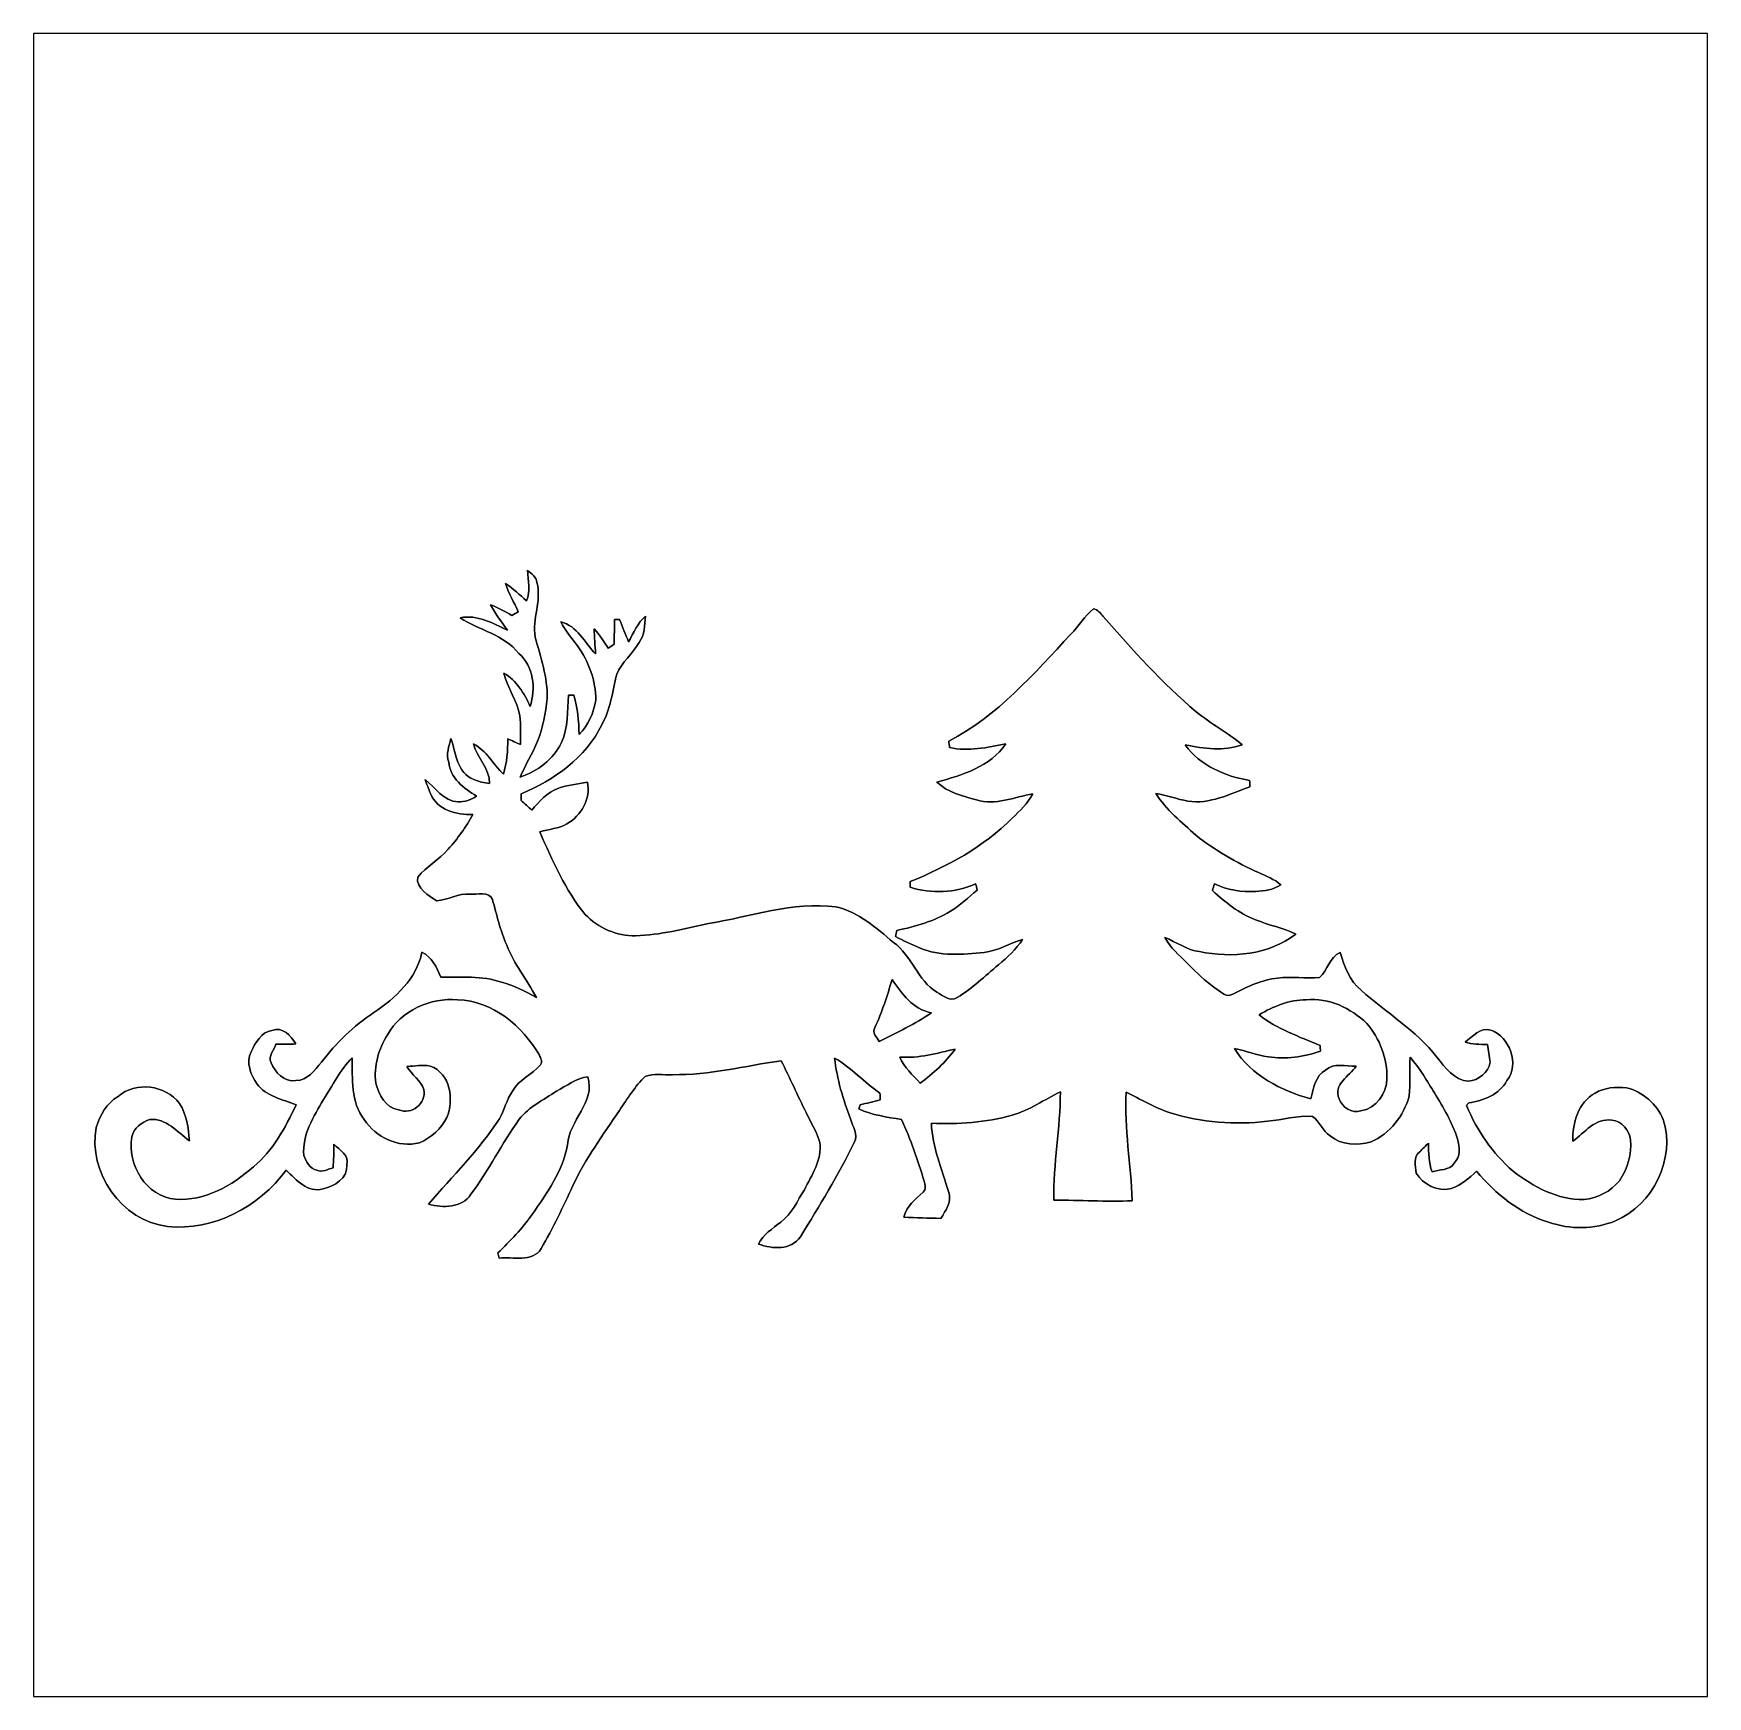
# Model space of a CAD drawing. Header units: centimetres. Extents: x -16.8 to 16.8, y -16.7 to 16.7.
import ezdxf

# ---------------------------------------------------------------- set-up
doc = ezdxf.new("R2010")
doc.units = ezdxf.units.CM
doc.header["$MEASUREMENT"] = 0
doc.layers.add('Layer 1', color=7, linetype='Continuous')

msp = doc.modelspace()

# ---------------------------------------------------------------- linework, layer by layer
at = {"layer": 'Layer 1', "color": 7}
for points, knots in [([(-16.77458, 16.66875), (-16.77458, 16.66875), (16.77458, 16.66875), (16.77458, 16.66875), (16.77458, 16.66875), (16.77458, 16.66875), (16.77458, -16.66875), (16.77458, -16.66875), (16.77458, -16.66875), (16.77458, -16.66875), (-16.77458, -16.66875), (-16.77458, -16.66875), (-16.77458, -16.66875), (-16.77458, -16.66875), (-16.77458, 16.66875), (-16.77458, 16.66875), (-16.77458, 16.66875), (-16.77458, 16.66875), (-16.77458, 16.66875), (-16.77458, 16.66875)], [0, 0, 0, 0, 0.16666667, 0.16666667, 0.16666667, 0.16666667, 0.33333333, 0.33333333, 0.33333333, 0.33333333, 0.5, 0.5, 0.5, 0.5, 0.66666667, 0.66666667, 0.66666667, 0.66666667, 1, 1, 1, 1]), ([(-6.87529, 5.90762), (-6.86294, 5.70265), (-6.80544, 5.48852), (-6.89575, 5.29272), (-6.89575, 5.29272), (-7.02628, 5.41867), (-7.16421, 5.53791), (-7.31344, 5.64092), (-7.31344, 5.64092), (-7.26193, 5.43842), (-7.13528, 5.26662), (-7.05979, 5.07294), (-7.05979, 5.07294), (-7.10212, 5.05001), (-7.1441, 5.02673), (-7.18608, 5.00345), (-7.18608, 5.00345), (-7.32508, 5.08035), (-7.46407, 5.15761), (-7.61224, 5.21476), (-7.61224, 5.21476), (-7.52122, 5.03167), (-7.39175, 4.87327), (-7.27639, 4.7057), (-7.27639, 4.7057), (-7.57096, 4.8514), (-7.87894, 5.02073), (-8.22184, 4.95618), (-8.22184, 4.95618), (-7.83908, 4.70288), (-7.34589, 4.61574), (-7.04638, 4.24286), (-7.04638, 4.24286), (-6.74758, 3.97686), (-6.70525, 3.54083), (-6.82025, 3.17712), (-6.82025, 3.17712), (-6.93808, 3.43676), (-7.09083, 3.70099), (-7.3473, 3.84387), (-7.3473, 3.84387), (-7.27781, 3.54789), (-7.07708, 3.296), (-7.02663, 2.99332), (-7.02663, 2.99332), (-7.00546, 2.80141), (-7.01322, 2.60773), (-7.01393, 2.41476), (-7.01393, 2.41476), (-7.10036, 2.45145), (-7.18503, 2.49132), (-7.2704, 2.52977), (-7.2704, 2.52977), (-7.26652, 2.29059), (-7.28451, 2.04893), (-7.35789, 1.81963), (-7.35789, 1.81963), (-7.56073, 2.0193), (-7.69373, 2.29235), (-7.95549, 2.4257), (-7.95549, 2.4257), (-7.88564, 2.14524), (-7.63411, 1.94028), (-7.63341, 1.63654), (-7.63341, 1.63654), (-7.74136, 1.65347), (-7.85424, 1.66476), (-7.95232, 1.71662), (-7.95232, 1.71662), (-8.29239, 1.84468), (-8.30721, 2.24296), (-8.40775, 2.53577), (-8.40775, 2.53577), (-8.44797, 2.3816), (-8.51076, 2.22285), (-8.45256, 2.06269), (-8.45256, 2.06269), (-8.42363, 1.74272), (-8.15058, 1.53), (-7.8934, 1.38183), (-7.8934, 1.38183), (-8.00276, 1.30704), (-8.13188, 1.26118), (-8.26629, 1.26683), (-8.26629, 1.26683), (-8.55592, 1.27741), (-8.72031, 1.55187), (-8.92775, 1.7145), (-8.92775, 1.7145), (-8.90094, 1.6443), (-8.84731, 1.50354), (-8.8205, 1.43334), (-8.8205, 1.43334), (-8.68892, 1.10314), (-8.29204, 0.9973), (-7.97031, 1.01141), (-7.97031, 1.01141), (-8.10754, 0.76129), (-8.2737, 0.5267), (-8.46384, 0.31433), (-8.46384, 0.31433), (-8.64729, 0.10654), (-8.89494, -0.03104), (-9.0745, -0.24271), (-9.0745, -0.24271), (-9.11825, -0.46955), (-8.8459, -0.61383), (-8.69244, -0.72073), (-8.69244, -0.72073), (-8.46455, -0.69744), (-8.26029, -0.5655), (-8.02569, -0.58138), (-8.02569, -0.58138), (-7.8934, -0.60607), (-7.63588, -0.51682), (-7.57696, -0.69215), (-7.57696, -0.69215), (-7.48665, -0.99871), (-7.4228, -1.31516), (-7.28839, -1.60761), (-7.28839, -1.60761), (-7.14375, -1.98438), (-6.88693, -2.30223), (-6.69678, -2.65501), (-6.69678, -2.65501), (-6.92009, -2.53541), (-7.14446, -2.41159), (-7.39281, -2.35091), (-7.39281, -2.35091), (-7.78439, -2.21262), (-8.2042, -2.25319), (-8.61166, -2.25002), (-8.61166, -2.25002), (-8.6868, -2.05211), (-8.79263, -1.84397), (-8.99089, -1.7466), (-8.99089, -1.7466), (-9.09743, -2.28106), (-9.5183, -2.67018), (-9.95504, -2.95769), (-9.95504, -2.95769), (-10.35897, -3.22721), (-10.70822, -3.57011), (-11.00455, -3.95393), (-11.00455, -3.95393), (-11.13896, -4.11409), (-11.28254, -4.3247), (-11.51678, -4.32118), (-11.51678, -4.32118), (-11.75456, -4.35822), (-11.92918, -4.15854), (-12.01173, -3.96311), (-12.01173, -3.96311), (-12.08229, -3.83293), (-11.94717, -3.7084), (-11.91507, -3.58846), (-11.91507, -3.58846), (-11.78243, -3.59163), (-11.64908, -3.59763), (-11.51643, -3.58528), (-11.51643, -3.58528), (-11.62085, -3.42477), (-11.77643, -3.2325), (-11.99727, -3.31435), (-11.99727, -3.31435), (-12.21528, -3.34504), (-12.325, -3.56941), (-12.4139, -3.74333), (-12.4139, -3.74333), (-12.51797, -3.96099), (-12.42342, -4.20829), (-12.29325, -4.39138), (-12.29325, -4.39138), (-12.1098, -4.64009), (-11.78031, -4.69159), (-11.51184, -4.81083), (-11.51184, -4.81083), (-11.72774, -5.2645), (-11.97398, -5.72276), (-12.36627, -6.04908), (-12.36627, -6.04908), (-12.78961, -6.42479), (-13.34453, -6.74264), (-13.92873, -6.6989), (-13.92873, -6.6989), (-14.5228, -6.65127), (-14.89675, -6.00075), (-14.80326, -5.45006), (-14.80326, -5.45006), (-14.76869, -5.27121), (-14.60288, -5.1562), (-14.44131, -5.10046), (-14.44131, -5.10046), (-14.11429, -5.07436), (-13.88745, -5.35199), (-13.65074, -5.52944), (-13.65074, -5.52944), (-13.66908, -5.27015), (-13.70365, -5.00274), (-13.84653, -4.77873), (-13.84653, -4.77873), (-14.13263, -4.40866), (-14.72036, -4.33388), (-15.08019, -4.64009), (-15.08019, -4.64009), (-15.30844, -4.77379), (-15.43967, -5.01685), (-15.51834, -5.26062), (-15.51834, -5.26062), (-15.68732, -6.15597), (-15.00505, -7.13916), (-14.08959, -7.245), (-14.08959, -7.245), (-13.16038, -7.34695), (-12.25797, -6.84883), (-11.71011, -6.12034), (-11.71011, -6.12034), (-11.50655, -6.30943), (-11.28007, -6.58072), (-10.96892, -6.49217), (-10.96892, -6.49217), (-10.74632, -6.44102), (-10.47009, -6.28191), (-10.49584, -6.01451), (-10.49584, -6.01451), (-10.43764, -5.81307), (-10.63696, -5.71429), (-10.75267, -5.59788), (-10.75267, -5.59788), (-10.75443, -5.75557), (-10.75796, -5.91467), (-10.76925, -6.07236), (-10.76925, -6.07236), (-10.87684, -6.08718), (-10.98726, -6.1722), (-11.09627, -6.11999), (-11.09627, -6.11999), (-11.23668, -6.08189), (-11.30512, -5.94607), (-11.35768, -5.82366), (-11.35768, -5.82366), (-11.39331, -5.40773), (-11.1573, -5.04507), (-10.96433, -4.69935), (-10.96433, -4.69935), (-10.77278, -4.42207), (-10.63096, -4.10351), (-10.38966, -3.86362), (-10.38966, -3.86362), (-10.37731, -4.28272), (-10.41929, -4.75086), (-10.14871, -5.10222), (-10.14871, -5.10222), (-9.91094, -5.45536), (-9.46397, -5.67937), (-9.03781, -5.56719), (-9.03781, -5.56719), (-8.80392, -5.46947), (-8.60601, -5.28532), (-8.48783, -5.06201), (-8.48783, -5.06201), (-8.34708, -4.70253), (-8.41234, -4.17865), (-8.82579, -4.03013), (-8.82579, -4.03013), (-8.97819, -4.00191), (-9.1373, -4.02943), (-9.29146, -4.03931), (-9.29146, -4.03931), (-9.19374, -4.20582), (-9.01206, -4.31553), (-8.94962, -4.50321), (-8.94962, -4.50321), (-8.89953, -4.77838), (-9.19586, -5.02073), (-9.45727, -4.90573), (-9.45727, -4.90573), (-9.71973, -4.87362), (-9.85203, -4.60022), (-9.91235, -4.37021), (-9.91235, -4.37021), (-9.96139, -4.03437), (-9.85626, -3.69111), (-9.68163, -3.40572), (-9.68163, -3.40572), (-9.40788, -2.92029), (-8.82015, -2.65183), (-8.2737, -2.70157), (-8.2737, -2.70157), (-7.57308, -2.72344), (-6.97124, -3.22862), (-6.63504, -3.81529), (-6.63504, -3.81529), (-6.61106, -3.87209), (-6.56131, -3.94794), (-6.61423, -4.00368), (-6.61423, -4.00368), (-6.78004, -4.20264), (-7.04921, -4.30071), (-7.1755, -4.53602), (-7.1755, -4.53602), (-7.2958, -4.70394), (-7.33496, -4.91102), (-7.43656, -5.08847), (-7.43656, -5.08847), (-7.84437, -5.71147), (-8.37706, -6.23535), (-8.85684, -6.79979), (-8.85684, -6.79979), (-8.56897, -6.87881), (-8.19044, -6.87776), (-8.007, -6.60083), (-8.007, -6.60083), (-7.65387, -6.11928), (-7.38505, -5.58165), (-7.03933, -5.09517), (-7.03933, -5.09517), (-6.84177, -4.85069), (-6.55355, -4.70464), (-6.29426, -4.53672), (-6.29426, -4.53672), (-6.09318, -4.42524), (-5.89703, -4.27778), (-5.66279, -4.24533), (-5.66279, -4.24533), (-5.50968, -4.76215), (-6.04449, -5.11634), (-6.07236, -5.61022), (-6.07236, -5.61022), (-6.16938, -6.13692), (-6.48476, -6.58001), (-6.78427, -7.01005), (-6.78427, -7.01005), (-6.97794, -7.29403), (-7.22277, -7.5371), (-7.46831, -7.77593), (-7.46831, -7.77593), (-7.46196, -7.80239), (-7.44926, -7.85495), (-7.44326, -7.88106), (-7.44326, -7.88106), (-7.17338, -7.84789), (-6.77439, -7.9756), (-6.60188, -7.69056), (-6.60188, -7.69056), (-6.36305, -7.28204), (-6.16162, -6.85236), (-5.96265, -6.42338), (-5.96265, -6.42338), (-5.71394, -5.8861), (-5.35905, -5.40844), (-5.03167, -4.91807), (-5.03167, -4.91807), (-4.86798, -4.68524), (-4.72264, -4.43406), (-4.51309, -4.23827), (-4.51309, -4.23827), (-4.34128, -4.16666), (-4.14831, -4.21781), (-3.9684, -4.20299), (-3.9684, -4.20299), (-3.23215, -4.21393), (-2.51354, -4.02837), (-1.78999, -3.92289), (-1.78999, -3.92289), (-1.6189, -4.26685), (-1.45944, -4.6168), (-1.29223, -4.96252), (-1.29223, -4.96252), (-1.19909, -5.16149), (-1.07491, -5.34917), (-1.016, -5.5626), (-1.016, -5.5626), (-0.97226, -5.90903), (-1.17334, -6.21524), (-1.32433, -6.5084), (-1.32433, -6.5084), (-1.46579, -6.73417), (-1.5808, -6.99311), (-1.80023, -7.1568), (-1.80023, -7.1568), (-1.95862, -7.29333), (-2.15265, -7.40481), (-2.24649, -7.59954), (-2.24649, -7.59954), (-1.96603, -7.69867), (-1.5942, -7.72548), (-1.403, -7.45455), (-1.403, -7.45455), (-1.03011, -6.83189), (-0.63676, -6.217), (-0.32667, -5.55978), (-0.32667, -5.55978), (-0.23742, -5.40526), (-0.3623, -5.24087), (-0.39829, -5.09058), (-0.39829, -5.09058), (-0.55069, -4.69724), (-0.67275, -4.29013), (-0.71931, -3.86997), (-0.71931, -3.86997), (-0.38735, -4.06471), (-0.12453, -4.35398), (0.18979, -4.57447), (0.18979, -4.57447), (0.19085, -4.61927), (0.19226, -4.66443), (0.19403, -4.70994), (0.19403, -4.70994), (0.06103, -4.74627), (-0.07373, -4.77661), (-0.20814, -4.80554), (-0.20814, -4.80554), (-0.21555, -4.82671), (-0.22966, -4.86904), (-0.23707, -4.89021), (-0.23707, -4.89021), (0.03281, -5.01615), (0.3302, -5.05178), (0.62054, -5.10293), (0.62054, -5.10293), (0.80539, -5.50086), (0.94933, -5.91608), (1.07456, -6.33624), (1.07456, -6.33624), (1.0922, -6.40891), (1.12289, -6.50028), (1.05481, -6.55708), (1.05481, -6.55708), (0.90311, -6.70384), (0.7172, -6.83754), (0.66993, -7.05767), (0.66993, -7.05767), (0.91616, -7.07637), (1.16276, -7.07566), (1.4097, -7.08448), (1.4097, -7.08448), (1.5053, -6.92221), (1.63936, -6.74829), (1.56386, -6.5465), (1.56386, -6.5465), (1.42769, -6.096), (1.23754, -5.65538), (1.2192, -5.17807), (1.2192, -5.17807), (1.76213, -5.20241), (2.30999, -5.15726), (2.83669, -5.01791), (2.83669, -5.01791), (3.18629, -4.91702), (3.48333, -4.70288), (3.80682, -4.54519), (3.80682, -4.54519), (3.80083, -5.2705), (3.66289, -5.99228), (3.67489, -6.71795), (3.67489, -6.71795), (4.19841, -6.71407), (4.72228, -6.75781), (5.24581, -6.72959), (5.24581, -6.72959), (5.21935, -6.00287), (5.08423, -5.28214), (5.12304, -4.55295), (5.12304, -4.55295), (5.41479, -4.69441), (5.69348, -4.86833), (6.00463, -4.96746), (6.00463, -4.96746), (6.63399, -5.16079), (7.3025, -5.21123), (7.95655, -5.13786), (7.95655, -5.13786), (8.25782, -5.10963), (8.55451, -5.01932), (8.85966, -5.03943), (8.85966, -5.03943), (9.00183, -5.14421), (9.05933, -5.33118), (9.21279, -5.42749), (9.21279, -5.42749), (9.43504, -5.62292), (9.75889, -5.62645), (10.03124, -5.54919), (10.03124, -5.54919), (10.41224, -5.38762), (10.68564, -5.02461), (10.79606, -4.63268), (10.79606, -4.63268), (10.81899, -4.37374), (10.80488, -4.11339), (10.81229, -3.8541), (10.81229, -3.8541), (11.00914, -4.06788), (11.14919, -4.32576), (11.30441, -4.56988), (11.30441, -4.56988), (11.47904, -4.86375), (11.66001, -5.16079), (11.76373, -5.48922), (11.76373, -5.48922), (11.81029, -5.65044), (11.83005, -5.85082), (11.69423, -5.97711), (11.69423, -5.97711), (11.60427, -6.13304), (11.39684, -6.09882), (11.25502, -6.14998), (11.25502, -6.14998), (11.18164, -5.96724), (11.18835, -5.76897), (11.1827, -5.57601), (11.1827, -5.57601), (11.12238, -5.63245), (11.0617, -5.68889), (11.00667, -5.75028), (11.00667, -5.75028), (10.87543, -5.85117), (10.92306, -6.03391), (10.93258, -6.17467), (10.93258, -6.17467), (11.07934, -6.40221), (11.36156, -6.56131), (11.63602, -6.48688), (11.63602, -6.48688), (11.83711, -6.42373), (11.99233, -6.27627), (12.14614, -6.13939), (12.14614, -6.13939), (12.53102, -6.59059), (13.00903, -6.99241), (13.58865, -7.15751), (13.58865, -7.15751), (14.01974, -7.31661), (14.5034, -7.30109), (14.9292, -7.13352), (14.9292, -7.13352), (15.68521, -6.81426), (16.13817, -5.88857), (15.88735, -5.10081), (15.88735, -5.10081), (15.75611, -4.79037), (15.47707, -4.54731), (15.15075, -4.46476), (15.15075, -4.46476), (14.93696, -4.45347), (14.70695, -4.45382), (14.52033, -4.57412), (14.52033, -4.57412), (14.18308, -4.75368), (14.07054, -5.17666), (14.07372, -5.53332), (14.07372, -5.53332), (14.31784, -5.36928), (14.52386, -5.06236), (14.85547, -5.11598), (14.85547, -5.11598), (15.05514, -5.13221), (15.20543, -5.31918), (15.234, -5.50933), (15.234, -5.50933), (15.26081, -5.7972), (15.17262, -6.09283), (15.00964, -6.32989), (15.00964, -6.32989), (14.83572, -6.54085), (14.5729, -6.68091), (14.30055, -6.70631), (14.30055, -6.70631), (13.77209, -6.71759), (13.28455, -6.44878), (12.87745, -6.13657), (12.87745, -6.13657), (12.46681, -5.78203), (12.15284, -5.32306), (11.94576, -4.82318), (11.94576, -4.82318), (11.95634, -4.80942), (11.97751, -4.78155), (11.98809, -4.76779), (11.98809, -4.76779), (12.28443, -4.72052), (12.60475, -4.60234), (12.75397, -4.32188), (12.75397, -4.32188), (13.02067, -3.99274), (12.80936, -3.44593), (12.42907, -3.30835), (12.42907, -3.30835), (12.21105, -3.24556), (12.07029, -3.44029), (11.91436, -3.55036), (11.91436, -3.55036), (12.06112, -3.59163), (12.21246, -3.59798), (12.36486, -3.59657), (12.36486, -3.59657), (12.38709, -3.71475), (12.40437, -3.83434), (12.41601, -3.95464), (12.41601, -3.95464), (12.38744, -4.16137), (12.18494, -4.31765), (11.98421, -4.33634), (11.98421, -4.33634), (11.69705, -4.31729), (11.51608, -4.05941), (11.35168, -3.85304), (11.35168, -3.85304), (10.93329, -3.31364), (10.33604, -2.96298), (9.83474, -2.51213), (9.83474, -2.51213), (9.59697, -2.32269), (9.50207, -2.02812), (9.4107, -1.75119), (9.4107, -1.75119), (9.19727, -1.84961), (9.16234, -2.11032), (9.00112, -2.25425), (9.00112, -2.25425), (8.72208, -2.27859), (8.4395, -2.2292), (8.16116, -2.2666), (8.16116, -2.2666), (7.84613, -2.30434), (7.55262, -2.43558), (7.27392, -2.58127), (7.27392, -2.58127), (7.21431, -2.61479), (7.13952, -2.63243), (7.0806, -2.58727), (7.0806, -2.58727), (6.70948, -2.3562), (6.4135, -2.03059), (6.10306, -1.72791), (6.10306, -1.72791), (6.0198, -1.64747), (5.95489, -1.55081), (5.89774, -1.45133), (5.89774, -1.45133), (6.12987, -1.54552), (6.33695, -1.70286), (6.59165, -1.73637), (6.59165, -1.73637), (7.24182, -1.87254), (7.98477, -1.80023), (8.52382, -1.3843), (8.52382, -1.3843), (8.26629, -1.25801), (7.97842, -1.20862), (7.71525, -1.09643), (7.71525, -1.09643), (7.3847, -0.97331), (7.11094, -0.74401), (6.85165, -0.51188), (6.85165, -0.51188), (6.864, -0.46567), (6.8774, -0.42051), (6.89081, -0.375), (6.89081, -0.375), (7.14551, -0.50236), (7.43585, -0.54857), (7.71913, -0.52846), (7.71913, -0.52846), (7.89164, -0.51259), (8.07685, -0.50412), (8.22113, -0.39723), (8.22113, -0.39723), (8.0966, -0.27975), (7.92868, -0.22719), (7.77875, -0.15275), (7.77875, -0.15275), (7.33284, 0.04692), (6.90668, 0.29457), (6.52145, 0.59549), (6.52145, 0.59549), (6.23852, 0.85831), (5.92102, 1.10102), (5.71853, 1.43581), (5.71853, 1.43581), (5.93407, 1.39418), (6.14186, 1.32256), (6.35706, 1.27952), (6.35706, 1.27952), (6.79415, 1.21109), (7.20337, 1.42734), (7.60483, 1.56492), (7.60483, 1.56492), (7.60236, 1.60867), (7.59989, 1.65206), (7.59813, 1.69545), (7.59813, 1.69545), (7.10283, 1.77871), (6.61, 1.98931), (6.30555, 2.4063), (6.30555, 2.4063), (6.68408, 2.33821), (7.07919, 2.27048), (7.45031, 2.41159), (7.45031, 2.41159), (7.1568, 2.65007), (6.82131, 2.83069), (6.52886, 3.07093), (6.52886, 3.07093), (5.84518, 3.64384), (5.2511, 4.31165), (4.66584, 4.98228), (4.66584, 4.98228), (4.60622, 5.03908), (4.55683, 5.12727), (4.46652, 5.13292), (4.46652, 5.13292), (4.28837, 4.99251), (4.1783, 4.78473), (4.01461, 4.6288), (4.01461, 4.6288), (3.27766, 3.8354), (2.54564, 2.98662), (1.56845, 2.48214), (1.56845, 2.48214), (1.57339, 2.44016), (1.57868, 2.39783), (1.58468, 2.3555), (1.58468, 2.3555), (1.9618, 2.26836), (2.33892, 2.35726), (2.70969, 2.43099), (2.70969, 2.43099), (2.40947, 1.97168), (1.83233, 1.79987), (1.33068, 1.66335), (1.33068, 1.66335), (1.54199, 1.45309), (1.84538, 1.38289), (2.12302, 1.3081), (2.12302, 1.3081), (2.50225, 1.18674), (2.88184, 1.36349), (3.25543, 1.42699), (3.25543, 1.42699), (3.15489, 1.23402), (2.99085, 1.08761), (2.83916, 0.93557), (2.83916, 0.93557), (2.26554, 0.35983), (1.53882, -0.02611), (0.79446, -0.33373), (0.79446, -0.33373), (0.79446, -0.3616), (0.7941, -0.41769), (0.7941, -0.44591), (0.7941, -0.44591), (1.22132, -0.57891), (1.69686, -0.56233), (2.10644, -0.37818), (2.10644, -0.37818), (2.11737, -0.41945), (2.1276, -0.46108), (2.13854, -0.50306), (2.13854, -0.50306), (1.9625, -0.64841), (1.79952, -0.81315), (1.6002, -0.92745), (1.6002, -0.92745), (1.27459, -1.12889), (0.90135, -1.23225), (0.53022, -1.31022), (0.53022, -1.31022), (0.51964, -1.35149), (0.50941, -1.39277), (0.49953, -1.43404), (0.49953, -1.43404), (0.65899, -1.51201), (0.81562, -1.59844), (0.98284, -1.65982), (0.98284, -1.65982), (1.39136, -1.83974), (1.84961, -1.7907), (2.28106, -1.75401), (2.28106, -1.75401), (2.55305, -1.72085), (2.78659, -1.57021), (3.04518, -1.49401), (3.04518, -1.49401), (2.92171, -1.69404), (2.73861, -1.84644), (2.56505, -2.0006), (2.56505, -2.0006), (2.29623, -2.22744), (2.03764, -2.47015), (1.73955, -2.65853), (1.73955, -2.65853), (1.59844, -2.75414), (1.45027, -2.61338), (1.33068, -2.55023), (1.33068, -2.55023), (0.94121, -2.31175), (0.82585, -1.81645), (0.46214, -1.55081), (0.46214, -1.55081), (0.10971, -1.26577), (-0.23424, -0.93839), (-0.6925, -0.83785), (-0.6925, -0.83785), (-1.56351, -0.7306), (-2.39924, -1.0354), (-3.24591, -1.1744), (-3.24591, -1.1744), (-3.72957, -1.27706), (-4.21217, -1.40441), (-4.70853, -1.42064), (-4.70853, -1.42064), (-5.08282, -1.42275), (-5.46206, -1.26577), (-5.71712, -0.99131), (-5.71712, -0.99131), (-6.12422, -0.50447), (-6.36799, 0.09031), (-6.62975, 0.66181), (-6.62975, 0.66181), (-6.4516, 0.72884), (-6.24593, 0.71826), (-6.08471, 0.82585), (-6.08471, 0.82585), (-5.79614, 0.9839), (-5.60317, 1.32997), (-5.67443, 1.65911), (-5.67443, 1.65911), (-5.87163, 1.62419), (-6.07272, 1.60091), (-6.26322, 1.5367), (-6.26322, 1.5367), (-6.48194, 1.45203), (-6.63716, 1.27035), (-6.78921, 1.09996), (-6.78921, 1.09996), (-6.85976, 1.16381), (-6.92997, 1.22837), (-7.00017, 1.29223), (-7.00017, 1.29223), (-7.00088, 1.33632), (-7.00123, 1.38007), (-7.00123, 1.42416), (-7.00123, 1.42416), (-6.34118, 1.70462), (-5.70653, 2.14736), (-5.38692, 2.80882), (-5.38692, 2.80882), (-5.20771, 3.11961), (-5.17349, 3.48192), (-5.08635, 3.8227), (-5.08635, 3.8227), (-4.98793, 4.06753), (-4.76321, 4.23192), (-4.63726, 4.46123), (-4.63726, 4.46123), (-4.52402, 4.61363), (-4.5272, 4.81013), (-4.50779, 4.99039), (-4.50779, 4.99039), (-4.67043, 4.85634), (-4.74345, 4.65138), (-4.84999, 4.4764), (-4.84999, 4.4764), (-4.91243, 4.62315), (-4.96993, 4.77132), (-5.02744, 4.91984), (-5.02744, 4.91984), (-5.05354, 4.92019), (-5.10575, 4.9216), (-5.13186, 4.92196), (-5.13186, 4.92196), (-5.13256, 4.75791), (-5.13468, 4.59423), (-5.13574, 4.42948), (-5.13574, 4.42948), (-5.1756, 4.40302), (-5.21547, 4.37621), (-5.25498, 4.3494), (-5.25498, 4.3494), (-5.34494, 4.48134), (-5.4289, 4.61716), (-5.53791, 4.73393), (-5.53791, 4.73393), (-5.53226, 4.56565), (-5.52097, 4.39773), (-5.50968, 4.22981), (-5.50968, 4.22981), (-5.72841, 4.45488), (-5.87481, 4.79707), (-6.20748, 4.87186), (-6.20748, 4.87186), (-6.11964, 4.69653), (-5.98593, 4.55154), (-5.8741, 4.39173), (-5.8741, 4.39173), (-5.6448, 4.07776), (-5.50474, 3.69429), (-5.50333, 3.30412), (-5.50333, 3.30412), (-5.54708, 3.05153), (-5.65432, 2.80211), (-5.83671, 2.61796), (-5.83671, 2.61796), (-5.85047, 2.88184), (-5.86564, 3.14819), (-5.94642, 3.40148), (-5.94642, 3.40148), (-5.97288, 3.40184), (-6.02615, 3.40254), (-6.05261, 3.40325), (-6.05261, 3.40325), (-6.07166, 3.08363), (-6.05755, 2.75202), (-6.19125, 2.45322), (-6.19125, 2.45322), (-6.35564, 2.11843), (-6.66997, 1.87889), (-7.01957, 1.76354), (-7.01957, 1.76354), (-6.9215, 2.01013), (-6.76628, 2.22991), (-6.67456, 2.47968), (-6.67456, 2.47968), (-6.56237, 2.75272), (-6.51087, 3.04659), (-6.47982, 3.33869), (-6.47982, 3.33869), (-6.46818, 3.76167), (-6.61247, 4.16631), (-6.71971, 4.56882), (-6.71971, 4.56882), (-6.78356, 4.9343), (-6.58707, 5.29766), (-6.68514, 5.66244), (-6.68514, 5.66244), (-6.70066, 5.77815), (-6.79415, 5.842), (-6.87529, 5.90762)], [0, 0, 0, 0, 0.00423729, 0.00423729, 0.00423729, 0.00423729, 0.00847458, 0.00847458, 0.00847458, 0.00847458, 0.01271186, 0.01271186, 0.01271186, 0.01271186, 0.01694915, 0.01694915, 0.01694915, 0.01694915, 0.02118644, 0.02118644, 0.02118644, 0.02118644, 0.02542373, 0.02542373, 0.02542373, 0.02542373, 0.02966102, 0.02966102, 0.02966102, 0.02966102, 0.03389831, 0.03389831, 0.03389831, 0.03389831, 0.03813559, 0.03813559, 0.03813559, 0.03813559, 0.04237288, 0.04237288, 0.04237288, 0.04237288, 0.04661017, 0.04661017, 0.04661017, 0.04661017, 0.05084746, 0.05084746, 0.05084746, 0.05084746, 0.05508475, 0.05508475, 0.05508475, 0.05508475, 0.05932203, 0.05932203, 0.05932203, 0.05932203, 0.06355932, 0.06355932, 0.06355932, 0.06355932, 0.06779661, 0.06779661, 0.06779661, 0.06779661, 0.0720339, 0.0720339, 0.0720339, 0.0720339, 0.07627119, 0.07627119, 0.07627119, 0.07627119, 0.08050847, 0.08050847, 0.08050847, 0.08050847, 0.08474576, 0.08474576, 0.08474576, 0.08474576, 0.08898305, 0.08898305, 0.08898305, 0.08898305, 0.09322034, 0.09322034, 0.09322034, 0.09322034, 0.09745763, 0.09745763, 0.09745763, 0.09745763, 0.10169492, 0.10169492, 0.10169492, 0.10169492, 0.1059322, 0.1059322, 0.1059322, 0.1059322, 0.11016949, 0.11016949, 0.11016949, 0.11016949, 0.11440678, 0.11440678, 0.11440678, 0.11440678, 0.11864407, 0.11864407, 0.11864407, 0.11864407, 0.12288136, 0.12288136, 0.12288136, 0.12288136, 0.12711864, 0.12711864, 0.12711864, 0.12711864, 0.13135593, 0.13135593, 0.13135593, 0.13135593, 0.13559322, 0.13559322, 0.13559322, 0.13559322, 0.13983051, 0.13983051, 0.13983051, 0.13983051, 0.1440678, 0.1440678, 0.1440678, 0.1440678, 0.14830508, 0.14830508, 0.14830508, 0.14830508, 0.15254237, 0.15254237, 0.15254237, 0.15254237, 0.15677966, 0.15677966, 0.15677966, 0.15677966, 0.16101695, 0.16101695, 0.16101695, 0.16101695, 0.16525424, 0.16525424, 0.16525424, 0.16525424, 0.16949153, 0.16949153, 0.16949153, 0.16949153, 0.17372881, 0.17372881, 0.17372881, 0.17372881, 0.1779661, 0.1779661, 0.1779661, 0.1779661, 0.18220339, 0.18220339, 0.18220339, 0.18220339, 0.18644068, 0.18644068, 0.18644068, 0.18644068, 0.19067797, 0.19067797, 0.19067797, 0.19067797, 0.19491525, 0.19491525, 0.19491525, 0.19491525, 0.19915254, 0.19915254, 0.19915254, 0.19915254, 0.20338983, 0.20338983, 0.20338983, 0.20338983, 0.20762712, 0.20762712, 0.20762712, 0.20762712, 0.21186441, 0.21186441, 0.21186441, 0.21186441, 0.21610169, 0.21610169, 0.21610169, 0.21610169, 0.22033898, 0.22033898, 0.22033898, 0.22033898, 0.22457627, 0.22457627, 0.22457627, 0.22457627, 0.22881356, 0.22881356, 0.22881356, 0.22881356, 0.23305085, 0.23305085, 0.23305085, 0.23305085, 0.23728814, 0.23728814, 0.23728814, 0.23728814, 0.24152542, 0.24152542, 0.24152542, 0.24152542, 0.24576271, 0.24576271, 0.24576271, 0.24576271, 0.25, 0.25, 0.25, 0.25, 0.25423729, 0.25423729, 0.25423729, 0.25423729, 0.25847458, 0.25847458, 0.25847458, 0.25847458, 0.26271186, 0.26271186, 0.26271186, 0.26271186, 0.26694915, 0.26694915, 0.26694915, 0.26694915, 0.27118644, 0.27118644, 0.27118644, 0.27118644, 0.27542373, 0.27542373, 0.27542373, 0.27542373, 0.27966102, 0.27966102, 0.27966102, 0.27966102, 0.28389831, 0.28389831, 0.28389831, 0.28389831, 0.28813559, 0.28813559, 0.28813559, 0.28813559, 0.29237288, 0.29237288, 0.29237288, 0.29237288, 0.29661017, 0.29661017, 0.29661017, 0.29661017, 0.30084746, 0.30084746, 0.30084746, 0.30084746, 0.30508475, 0.30508475, 0.30508475, 0.30508475, 0.30932203, 0.30932203, 0.30932203, 0.30932203, 0.31355932, 0.31355932, 0.31355932, 0.31355932, 0.31779661, 0.31779661, 0.31779661, 0.31779661, 0.3220339, 0.3220339, 0.3220339, 0.3220339, 0.32627119, 0.32627119, 0.32627119, 0.32627119, 0.33050847, 0.33050847, 0.33050847, 0.33050847, 0.33474576, 0.33474576, 0.33474576, 0.33474576, 0.33898305, 0.33898305, 0.33898305, 0.33898305, 0.34322034, 0.34322034, 0.34322034, 0.34322034, 0.34745763, 0.34745763, 0.34745763, 0.34745763, 0.35169492, 0.35169492, 0.35169492, 0.35169492, 0.3559322, 0.3559322, 0.3559322, 0.3559322, 0.36016949, 0.36016949, 0.36016949, 0.36016949, 0.36440678, 0.36440678, 0.36440678, 0.36440678, 0.36864407, 0.36864407, 0.36864407, 0.36864407, 0.37288136, 0.37288136, 0.37288136, 0.37288136, 0.37711864, 0.37711864, 0.37711864, 0.37711864, 0.38135593, 0.38135593, 0.38135593, 0.38135593, 0.38559322, 0.38559322, 0.38559322, 0.38559322, 0.38983051, 0.38983051, 0.38983051, 0.38983051, 0.3940678, 0.3940678, 0.3940678, 0.3940678, 0.39830508, 0.39830508, 0.39830508, 0.39830508, 0.40254237, 0.40254237, 0.40254237, 0.40254237, 0.40677966, 0.40677966, 0.40677966, 0.40677966, 0.41101695, 0.41101695, 0.41101695, 0.41101695, 0.41525424, 0.41525424, 0.41525424, 0.41525424, 0.41949153, 0.41949153, 0.41949153, 0.41949153, 0.42372881, 0.42372881, 0.42372881, 0.42372881, 0.4279661, 0.4279661, 0.4279661, 0.4279661, 0.43220339, 0.43220339, 0.43220339, 0.43220339, 0.43644068, 0.43644068, 0.43644068, 0.43644068, 0.44067797, 0.44067797, 0.44067797, 0.44067797, 0.44491525, 0.44491525, 0.44491525, 0.44491525, 0.44915254, 0.44915254, 0.44915254, 0.44915254, 0.45338983, 0.45338983, 0.45338983, 0.45338983, 0.45762712, 0.45762712, 0.45762712, 0.45762712, 0.46186441, 0.46186441, 0.46186441, 0.46186441, 0.46610169, 0.46610169, 0.46610169, 0.46610169, 0.47033898, 0.47033898, 0.47033898, 0.47033898, 0.47457627, 0.47457627, 0.47457627, 0.47457627, 0.47881356, 0.47881356, 0.47881356, 0.47881356, 0.48305085, 0.48305085, 0.48305085, 0.48305085, 0.48728814, 0.48728814, 0.48728814, 0.48728814, 0.49152542, 0.49152542, 0.49152542, 0.49152542, 0.49576271, 0.49576271, 0.49576271, 0.49576271, 0.5, 0.5, 0.5, 0.5, 0.50423729, 0.50423729, 0.50423729, 0.50423729, 0.50847458, 0.50847458, 0.50847458, 0.50847458, 0.51271186, 0.51271186, 0.51271186, 0.51271186, 0.51694915, 0.51694915, 0.51694915, 0.51694915, 0.52118644, 0.52118644, 0.52118644, 0.52118644, 0.52542373, 0.52542373, 0.52542373, 0.52542373, 0.52966102, 0.52966102, 0.52966102, 0.52966102, 0.53389831, 0.53389831, 0.53389831, 0.53389831, 0.53813559, 0.53813559, 0.53813559, 0.53813559, 0.54237288, 0.54237288, 0.54237288, 0.54237288, 0.54661017, 0.54661017, 0.54661017, 0.54661017, 0.55084746, 0.55084746, 0.55084746, 0.55084746, 0.55508475, 0.55508475, 0.55508475, 0.55508475, 0.55932203, 0.55932203, 0.55932203, 0.55932203, 0.56355932, 0.56355932, 0.56355932, 0.56355932, 0.56779661, 0.56779661, 0.56779661, 0.56779661, 0.5720339, 0.5720339, 0.5720339, 0.5720339, 0.57627119, 0.57627119, 0.57627119, 0.57627119, 0.58050847, 0.58050847, 0.58050847, 0.58050847, 0.58474576, 0.58474576, 0.58474576, 0.58474576, 0.58898305, 0.58898305, 0.58898305, 0.58898305, 0.59322034, 0.59322034, 0.59322034, 0.59322034, 0.59745763, 0.59745763, 0.59745763, 0.59745763, 0.60169492, 0.60169492, 0.60169492, 0.60169492, 0.6059322, 0.6059322, 0.6059322, 0.6059322, 0.61016949, 0.61016949, 0.61016949, 0.61016949, 0.61440678, 0.61440678, 0.61440678, 0.61440678, 0.61864407, 0.61864407, 0.61864407, 0.61864407, 0.62288136, 0.62288136, 0.62288136, 0.62288136, 0.62711864, 0.62711864, 0.62711864, 0.62711864, 0.63135593, 0.63135593, 0.63135593, 0.63135593, 0.63559322, 0.63559322, 0.63559322, 0.63559322, 0.63983051, 0.63983051, 0.63983051, 0.63983051, 0.6440678, 0.6440678, 0.6440678, 0.6440678, 0.64830508, 0.64830508, 0.64830508, 0.64830508, 0.65254237, 0.65254237, 0.65254237, 0.65254237, 0.65677966, 0.65677966, 0.65677966, 0.65677966, 0.66101695, 0.66101695, 0.66101695, 0.66101695, 0.66525424, 0.66525424, 0.66525424, 0.66525424, 0.66949153, 0.66949153, 0.66949153, 0.66949153, 0.67372881, 0.67372881, 0.67372881, 0.67372881, 0.6779661, 0.6779661, 0.6779661, 0.6779661, 0.68220339, 0.68220339, 0.68220339, 0.68220339, 0.68644068, 0.68644068, 0.68644068, 0.68644068, 0.69067797, 0.69067797, 0.69067797, 0.69067797, 0.69491525, 0.69491525, 0.69491525, 0.69491525, 0.69915254, 0.69915254, 0.69915254, 0.69915254, 0.70338983, 0.70338983, 0.70338983, 0.70338983, 0.70762712, 0.70762712, 0.70762712, 0.70762712, 0.71186441, 0.71186441, 0.71186441, 0.71186441, 0.71610169, 0.71610169, 0.71610169, 0.71610169, 0.72033898, 0.72033898, 0.72033898, 0.72033898, 0.72457627, 0.72457627, 0.72457627, 0.72457627, 0.72881356, 0.72881356, 0.72881356, 0.72881356, 0.73305085, 0.73305085, 0.73305085, 0.73305085, 0.73728814, 0.73728814, 0.73728814, 0.73728814, 0.74152542, 0.74152542, 0.74152542, 0.74152542, 0.74576271, 0.74576271, 0.74576271, 0.74576271, 0.75, 0.75, 0.75, 0.75, 0.75423729, 0.75423729, 0.75423729, 0.75423729, 0.75847458, 0.75847458, 0.75847458, 0.75847458, 0.76271186, 0.76271186, 0.76271186, 0.76271186, 0.76694915, 0.76694915, 0.76694915, 0.76694915, 0.77118644, 0.77118644, 0.77118644, 0.77118644, 0.77542373, 0.77542373, 0.77542373, 0.77542373, 0.77966102, 0.77966102, 0.77966102, 0.77966102, 0.78389831, 0.78389831, 0.78389831, 0.78389831, 0.78813559, 0.78813559, 0.78813559, 0.78813559, 0.79237288, 0.79237288, 0.79237288, 0.79237288, 0.79661017, 0.79661017, 0.79661017, 0.79661017, 0.80084746, 0.80084746, 0.80084746, 0.80084746, 0.80508475, 0.80508475, 0.80508475, 0.80508475, 0.80932203, 0.80932203, 0.80932203, 0.80932203, 0.81355932, 0.81355932, 0.81355932, 0.81355932, 0.81779661, 0.81779661, 0.81779661, 0.81779661, 0.8220339, 0.8220339, 0.8220339, 0.8220339, 0.82627119, 0.82627119, 0.82627119, 0.82627119, 0.83050847, 0.83050847, 0.83050847, 0.83050847, 0.83474576, 0.83474576, 0.83474576, 0.83474576, 0.83898305, 0.83898305, 0.83898305, 0.83898305, 0.84322034, 0.84322034, 0.84322034, 0.84322034, 0.84745763, 0.84745763, 0.84745763, 0.84745763, 0.85169492, 0.85169492, 0.85169492, 0.85169492, 0.8559322, 0.8559322, 0.8559322, 0.8559322, 0.86016949, 0.86016949, 0.86016949, 0.86016949, 0.86440678, 0.86440678, 0.86440678, 0.86440678, 0.86864407, 0.86864407, 0.86864407, 0.86864407, 0.87288136, 0.87288136, 0.87288136, 0.87288136, 0.87711864, 0.87711864, 0.87711864, 0.87711864, 0.88135593, 0.88135593, 0.88135593, 0.88135593, 0.88559322, 0.88559322, 0.88559322, 0.88559322, 0.88983051, 0.88983051, 0.88983051, 0.88983051, 0.8940678, 0.8940678, 0.8940678, 0.8940678, 0.89830508, 0.89830508, 0.89830508, 0.89830508, 0.90254237, 0.90254237, 0.90254237, 0.90254237, 0.90677966, 0.90677966, 0.90677966, 0.90677966, 0.91101695, 0.91101695, 0.91101695, 0.91101695, 0.91525424, 0.91525424, 0.91525424, 0.91525424, 0.91949153, 0.91949153, 0.91949153, 0.91949153, 0.92372881, 0.92372881, 0.92372881, 0.92372881, 0.9279661, 0.9279661, 0.9279661, 0.9279661, 0.93220339, 0.93220339, 0.93220339, 0.93220339, 0.93644068, 0.93644068, 0.93644068, 0.93644068, 0.94067797, 0.94067797, 0.94067797, 0.94067797, 0.94491525, 0.94491525, 0.94491525, 0.94491525, 0.94915254, 0.94915254, 0.94915254, 0.94915254, 0.95338983, 0.95338983, 0.95338983, 0.95338983, 0.95762712, 0.95762712, 0.95762712, 0.95762712, 0.96186441, 0.96186441, 0.96186441, 0.96186441, 0.96610169, 0.96610169, 0.96610169, 0.96610169, 0.97033898, 0.97033898, 0.97033898, 0.97033898, 0.97457627, 0.97457627, 0.97457627, 0.97457627, 0.97881356, 0.97881356, 0.97881356, 0.97881356, 0.98305085, 0.98305085, 0.98305085, 0.98305085, 0.98728814, 0.98728814, 0.98728814, 0.98728814, 0.99152542, 0.99152542, 0.99152542, 0.99152542, 1, 1, 1, 1]), ([(0.43109, -2.29553), (0.63888, -2.57916), (0.84526, -2.89736), (1.22379, -2.96228), (1.22379, -2.96228), (0.89147, -3.18311), (0.53411, -3.36127), (0.17604, -3.53483), (0.17604, -3.53483), (0.12206, -3.45334), (0.0254, -3.36197), (0.08608, -3.25755), (0.08608, -3.25755), (0.23177, -2.94887), (0.33584, -2.62255), (0.43109, -2.29553)], [0, 0, 0, 0, 0.2, 0.2, 0.2, 0.2, 0.4, 0.4, 0.4, 0.4, 0.6, 0.6, 0.6, 0.6, 1, 1, 1, 1]), ([(7.78616, -3.00426), (8.07402, -2.83386), (8.39117, -2.69946), (8.73266, -2.70369), (8.73266, -2.70369), (9.1881, -2.65395), (9.62554, -2.86914), (9.94727, -3.17571), (9.94727, -3.17571), (10.20586, -3.48121), (10.36002, -3.88056), (10.34909, -4.28272), (10.34909, -4.28272), (10.34627, -4.58752), (10.13319, -4.87751), (9.82698, -4.93007), (9.82698, -4.93007), (9.64494, -4.98369), (9.45303, -4.85493), (9.39094, -4.68489), (9.39094, -4.68489), (9.2643, -4.39843), (9.59979, -4.2358), (9.73067, -4.03154), (9.73067, -4.03154), (9.52571, -4.03543), (9.29076, -3.96099), (9.12036, -4.11092), (9.12036, -4.11092), (8.91152, -4.22981), (8.87871, -4.47887), (8.82191, -4.68842), (8.82191, -4.68842), (8.23031, -4.52296), (7.62529, -4.2164), (7.2958, -3.67982), (7.2958, -3.67982), (7.52475, -3.71969), (7.73889, -3.81776), (7.97101, -3.84316), (7.97101, -3.84316), (8.32309, -3.89855), (8.68257, -3.84986), (9.01735, -3.73415), (9.01735, -3.73415), (9.01594, -3.70523), (9.01241, -3.64702), (9.011, -3.61809), (9.011, -3.61809), (8.59049, -3.44311), (8.14987, -3.28507), (7.78616, -3.00426)], [0, 0, 0, 0, 0.07142857, 0.07142857, 0.07142857, 0.07142857, 0.14285714, 0.14285714, 0.14285714, 0.14285714, 0.21428571, 0.21428571, 0.21428571, 0.21428571, 0.28571429, 0.28571429, 0.28571429, 0.28571429, 0.35714286, 0.35714286, 0.35714286, 0.35714286, 0.42857143, 0.42857143, 0.42857143, 0.42857143, 0.5, 0.5, 0.5, 0.5, 0.57142857, 0.57142857, 0.57142857, 0.57142857, 0.64285714, 0.64285714, 0.64285714, 0.64285714, 0.71428571, 0.71428571, 0.71428571, 0.71428571, 0.78571429, 0.78571429, 0.78571429, 0.78571429, 0.85714286, 0.85714286, 0.85714286, 0.85714286, 1, 1, 1, 1]), ([(0.58737, -3.84916), (0.97014, -3.88303), (1.3335, -3.77261), (1.70004, -3.68935), (1.70004, -3.68935), (1.50636, -3.95676), (1.2573, -4.17371), (0.99695, -4.37339), (0.99695, -4.37339), (0.84596, -4.21146), (0.67416, -4.05765), (0.58737, -3.84916)], [0, 0, 0, 0, 0.25, 0.25, 0.25, 0.25, 0.5, 0.5, 0.5, 0.5, 1, 1, 1, 1])]:
    msp.add_open_spline(points, degree=3, knots=knots, dxfattribs=at)
at = {"layer": 'Layer 1', "color": 49}
for points, knots in [([(-6.87529, 5.90762), (-6.79415, 5.842), (-6.70066, 5.77815), (-6.68514, 5.66244), (-6.68514, 5.66244), (-6.58707, 5.29766), (-6.78356, 4.9343), (-6.71971, 4.56882), (-6.71971, 4.56882), (-6.61247, 4.16631), (-6.46818, 3.76167), (-6.47982, 3.33869), (-6.47982, 3.33869), (-6.51087, 3.04659), (-6.56237, 2.75272), (-6.67456, 2.47968), (-6.67456, 2.47968), (-6.76628, 2.22991), (-6.9215, 2.01013), (-7.01957, 1.76354), (-7.01957, 1.76354), (-6.66997, 1.87889), (-6.35564, 2.11843), (-6.19125, 2.45322), (-6.19125, 2.45322), (-6.05755, 2.75202), (-6.07166, 3.08363), (-6.05261, 3.40325), (-6.05261, 3.40325), (-6.02615, 3.40254), (-5.97288, 3.40184), (-5.94642, 3.40148), (-5.94642, 3.40148), (-5.86564, 3.14819), (-5.85047, 2.88184), (-5.83671, 2.61796), (-5.83671, 2.61796), (-5.65432, 2.80211), (-5.54708, 3.05153), (-5.50333, 3.30412), (-5.50333, 3.30412), (-5.50474, 3.69429), (-5.6448, 4.07776), (-5.8741, 4.39173), (-5.8741, 4.39173), (-5.98593, 4.55154), (-6.11964, 4.69653), (-6.20748, 4.87186), (-6.20748, 4.87186), (-5.87481, 4.79707), (-5.72841, 4.45488), (-5.50968, 4.22981), (-5.50968, 4.22981), (-5.52097, 4.39773), (-5.53226, 4.56565), (-5.53791, 4.73393), (-5.53791, 4.73393), (-5.4289, 4.61716), (-5.34494, 4.48134), (-5.25498, 4.3494), (-5.25498, 4.3494), (-5.21547, 4.37621), (-5.1756, 4.40302), (-5.13574, 4.42948), (-5.13574, 4.42948), (-5.13468, 4.59423), (-5.13256, 4.75791), (-5.13186, 4.92196), (-5.13186, 4.92196), (-5.10575, 4.9216), (-5.05354, 4.92019), (-5.02744, 4.91984), (-5.02744, 4.91984), (-4.96993, 4.77132), (-4.91243, 4.62315), (-4.84999, 4.4764), (-4.84999, 4.4764), (-4.74345, 4.65138), (-4.67043, 4.85634), (-4.50779, 4.99039), (-4.50779, 4.99039), (-4.5272, 4.81013), (-4.52402, 4.61363), (-4.63726, 4.46123), (-4.63726, 4.46123), (-4.76321, 4.23192), (-4.98793, 4.06753), (-5.08635, 3.8227), (-5.08635, 3.8227), (-5.17349, 3.48192), (-5.20771, 3.11961), (-5.38692, 2.80882), (-5.38692, 2.80882), (-5.70653, 2.14736), (-6.34118, 1.70462), (-7.00123, 1.42416), (-7.00123, 1.42416), (-7.00123, 1.38007), (-7.00088, 1.33632), (-7.00017, 1.29223), (-7.00017, 1.29223), (-6.92997, 1.22837), (-6.85976, 1.16381), (-6.78921, 1.09996), (-6.78921, 1.09996), (-6.63716, 1.27035), (-6.48194, 1.45203), (-6.26322, 1.5367), (-6.26322, 1.5367), (-6.07272, 1.60091), (-5.87163, 1.62419), (-5.67443, 1.65911), (-5.67443, 1.65911), (-5.60317, 1.32997), (-5.79614, 0.9839), (-6.08471, 0.82585), (-6.08471, 0.82585), (-6.24593, 0.71826), (-6.4516, 0.72884), (-6.62975, 0.66181), (-6.62975, 0.66181), (-6.36799, 0.09031), (-6.12422, -0.50447), (-5.71712, -0.99131), (-5.71712, -0.99131), (-5.46206, -1.26577), (-5.08282, -1.42275), (-4.70853, -1.42064), (-4.70853, -1.42064), (-4.21217, -1.40441), (-3.72957, -1.27706), (-3.24591, -1.1744), (-3.24591, -1.1744), (-2.39924, -1.0354), (-1.56351, -0.7306), (-0.6925, -0.83785), (-0.6925, -0.83785), (-0.23424, -0.93839), (0.10971, -1.26577), (0.46214, -1.55081), (0.46214, -1.55081), (0.82585, -1.81645), (0.94121, -2.31175), (1.33068, -2.55023), (1.33068, -2.55023), (1.45027, -2.61338), (1.59844, -2.75414), (1.73955, -2.65853), (1.73955, -2.65853), (2.03764, -2.47015), (2.29623, -2.22744), (2.56505, -2.0006), (2.56505, -2.0006), (2.73861, -1.84644), (2.92171, -1.69404), (3.04518, -1.49401), (3.04518, -1.49401), (2.78659, -1.57021), (2.55305, -1.72085), (2.28106, -1.75401), (2.28106, -1.75401), (1.84961, -1.7907), (1.39136, -1.83974), (0.98284, -1.65982), (0.98284, -1.65982), (0.81562, -1.59844), (0.65899, -1.51201), (0.49953, -1.43404), (0.49953, -1.43404), (0.50941, -1.39277), (0.51964, -1.35149), (0.53022, -1.31022), (0.53022, -1.31022), (0.90135, -1.23225), (1.27459, -1.12889), (1.6002, -0.92745), (1.6002, -0.92745), (1.79952, -0.81315), (1.9625, -0.64841), (2.13854, -0.50306), (2.13854, -0.50306), (2.1276, -0.46108), (2.11737, -0.41945), (2.10644, -0.37818), (2.10644, -0.37818), (1.69686, -0.56233), (1.22132, -0.57891), (0.7941, -0.44591), (0.7941, -0.44591), (0.7941, -0.41769), (0.79446, -0.3616), (0.79446, -0.33373), (0.79446, -0.33373), (1.53882, -0.02611), (2.26554, 0.35983), (2.83916, 0.93557), (2.83916, 0.93557), (2.99085, 1.08761), (3.15489, 1.23402), (3.25543, 1.42699), (3.25543, 1.42699), (2.88184, 1.36349), (2.50225, 1.18674), (2.12302, 1.3081), (2.12302, 1.3081), (1.84538, 1.38289), (1.54199, 1.45309), (1.33068, 1.66335), (1.33068, 1.66335), (1.83233, 1.79987), (2.40947, 1.97168), (2.70969, 2.43099), (2.70969, 2.43099), (2.33892, 2.35726), (1.9618, 2.26836), (1.58468, 2.3555), (1.58468, 2.3555), (1.57868, 2.39783), (1.57339, 2.44016), (1.56845, 2.48214), (1.56845, 2.48214), (2.54564, 2.98662), (3.27766, 3.8354), (4.01461, 4.6288), (4.01461, 4.6288), (4.1783, 4.78473), (4.28837, 4.99251), (4.46652, 5.13292), (4.46652, 5.13292), (4.55683, 5.12727), (4.60622, 5.03908), (4.66584, 4.98228), (4.66584, 4.98228), (5.2511, 4.31165), (5.84518, 3.64384), (6.52886, 3.07093), (6.52886, 3.07093), (6.82131, 2.83069), (7.1568, 2.65007), (7.45031, 2.41159), (7.45031, 2.41159), (7.07919, 2.27048), (6.68408, 2.33821), (6.30555, 2.4063), (6.30555, 2.4063), (6.61, 1.98931), (7.10283, 1.77871), (7.59813, 1.69545), (7.59813, 1.69545), (7.59989, 1.65206), (7.60236, 1.60867), (7.60483, 1.56492), (7.60483, 1.56492), (7.20337, 1.42734), (6.79415, 1.21109), (6.35706, 1.27952), (6.35706, 1.27952), (6.14186, 1.32256), (5.93407, 1.39418), (5.71853, 1.43581), (5.71853, 1.43581), (5.92102, 1.10102), (6.23852, 0.85831), (6.52145, 0.59549), (6.52145, 0.59549), (6.90668, 0.29457), (7.33284, 0.04692), (7.77875, -0.15275), (7.77875, -0.15275), (7.92868, -0.22719), (8.0966, -0.27975), (8.22113, -0.39723), (8.22113, -0.39723), (8.07685, -0.50412), (7.89164, -0.51259), (7.71913, -0.52846), (7.71913, -0.52846), (7.43585, -0.54857), (7.14551, -0.50236), (6.89081, -0.375), (6.89081, -0.375), (6.8774, -0.42051), (6.864, -0.46567), (6.85165, -0.51188), (6.85165, -0.51188), (7.11094, -0.74401), (7.3847, -0.97331), (7.71525, -1.09643), (7.71525, -1.09643), (7.97842, -1.20862), (8.26629, -1.25801), (8.52382, -1.3843), (8.52382, -1.3843), (7.98477, -1.80023), (7.24182, -1.87254), (6.59165, -1.73637), (6.59165, -1.73637), (6.33695, -1.70286), (6.12987, -1.54552), (5.89774, -1.45133), (5.89774, -1.45133), (5.95489, -1.55081), (6.0198, -1.64747), (6.10306, -1.72791), (6.10306, -1.72791), (6.4135, -2.03059), (6.70948, -2.3562), (7.0806, -2.58727), (7.0806, -2.58727), (7.13952, -2.63243), (7.21431, -2.61479), (7.27392, -2.58127), (7.27392, -2.58127), (7.55262, -2.43558), (7.84613, -2.30434), (8.16116, -2.2666), (8.16116, -2.2666), (8.4395, -2.2292), (8.72208, -2.27859), (9.00112, -2.25425), (9.00112, -2.25425), (9.16234, -2.11032), (9.19727, -1.84961), (9.4107, -1.75119), (9.4107, -1.75119), (9.50207, -2.02812), (9.59697, -2.32269), (9.83474, -2.51213), (9.83474, -2.51213), (10.33604, -2.96298), (10.93329, -3.31364), (11.35168, -3.85304), (11.35168, -3.85304), (11.51608, -4.05941), (11.69705, -4.31729), (11.98421, -4.33634), (11.98421, -4.33634), (12.18494, -4.31765), (12.38744, -4.16137), (12.41601, -3.95464), (12.41601, -3.95464), (12.40437, -3.83434), (12.38709, -3.71475), (12.36486, -3.59657), (12.36486, -3.59657), (12.21246, -3.59798), (12.06112, -3.59163), (11.91436, -3.55036), (11.91436, -3.55036), (12.07029, -3.44029), (12.21105, -3.24556), (12.42907, -3.30835), (12.42907, -3.30835), (12.80936, -3.44593), (13.02067, -3.99274), (12.75397, -4.32188), (12.75397, -4.32188), (12.60475, -4.60234), (12.28443, -4.72052), (11.98809, -4.76779), (11.98809, -4.76779), (11.97751, -4.78155), (11.95634, -4.80942), (11.94576, -4.82318), (11.94576, -4.82318), (12.15284, -5.32306), (12.46681, -5.78203), (12.87745, -6.13657), (12.87745, -6.13657), (13.28455, -6.44878), (13.77209, -6.71759), (14.30055, -6.70631), (14.30055, -6.70631), (14.5729, -6.68091), (14.83572, -6.54085), (15.00964, -6.32989), (15.00964, -6.32989), (15.17262, -6.09283), (15.26081, -5.7972), (15.234, -5.50933), (15.234, -5.50933), (15.20543, -5.31918), (15.05514, -5.13221), (14.85547, -5.11598), (14.85547, -5.11598), (14.52386, -5.06236), (14.31784, -5.36928), (14.07372, -5.53332), (14.07372, -5.53332), (14.07054, -5.17666), (14.18308, -4.75368), (14.52033, -4.57412), (14.52033, -4.57412), (14.70695, -4.45382), (14.93696, -4.45347), (15.15075, -4.46476), (15.15075, -4.46476), (15.47707, -4.54731), (15.75611, -4.79037), (15.88735, -5.10081), (15.88735, -5.10081), (16.13817, -5.88857), (15.68521, -6.81426), (14.9292, -7.13352), (14.9292, -7.13352), (14.5034, -7.30109), (14.01974, -7.31661), (13.58865, -7.15751), (13.58865, -7.15751), (13.00903, -6.99241), (12.53102, -6.59059), (12.14614, -6.13939), (12.14614, -6.13939), (11.99233, -6.27627), (11.83711, -6.42373), (11.63602, -6.48688), (11.63602, -6.48688), (11.36156, -6.56131), (11.07934, -6.40221), (10.93258, -6.17467), (10.93258, -6.17467), (10.92306, -6.03391), (10.87543, -5.85117), (11.00667, -5.75028), (11.00667, -5.75028), (11.0617, -5.68889), (11.12238, -5.63245), (11.1827, -5.57601), (11.1827, -5.57601), (11.18835, -5.76897), (11.18164, -5.96724), (11.25502, -6.14998), (11.25502, -6.14998), (11.39684, -6.09882), (11.60427, -6.13304), (11.69423, -5.97711), (11.69423, -5.97711), (11.83005, -5.85082), (11.81029, -5.65044), (11.76373, -5.48922), (11.76373, -5.48922), (11.66001, -5.16079), (11.47904, -4.86375), (11.30441, -4.56988), (11.30441, -4.56988), (11.14919, -4.32576), (11.00914, -4.06788), (10.81229, -3.8541), (10.81229, -3.8541), (10.80488, -4.11339), (10.81899, -4.37374), (10.79606, -4.63268), (10.79606, -4.63268), (10.68564, -5.02461), (10.41224, -5.38762), (10.03124, -5.54919), (10.03124, -5.54919), (9.75889, -5.62645), (9.43504, -5.62292), (9.21279, -5.42749), (9.21279, -5.42749), (9.05933, -5.33118), (9.00183, -5.14421), (8.85966, -5.03943), (8.85966, -5.03943), (8.55451, -5.01932), (8.25782, -5.10963), (7.95655, -5.13786), (7.95655, -5.13786), (7.3025, -5.21123), (6.63399, -5.16079), (6.00463, -4.96746), (6.00463, -4.96746), (5.69348, -4.86833), (5.41479, -4.69441), (5.12304, -4.55295), (5.12304, -4.55295), (5.08423, -5.28214), (5.21935, -6.00287), (5.24581, -6.72959), (5.24581, -6.72959), (4.72228, -6.75781), (4.19841, -6.71407), (3.67489, -6.71795), (3.67489, -6.71795), (3.66289, -5.99228), (3.80083, -5.2705), (3.80682, -4.54519), (3.80682, -4.54519), (3.48333, -4.70288), (3.18629, -4.91702), (2.83669, -5.01791), (2.83669, -5.01791), (2.30999, -5.15726), (1.76213, -5.20241), (1.2192, -5.17807), (1.2192, -5.17807), (1.23754, -5.65538), (1.42769, -6.096), (1.56386, -6.5465), (1.56386, -6.5465), (1.63936, -6.74829), (1.5053, -6.92221), (1.4097, -7.08448), (1.4097, -7.08448), (1.16276, -7.07566), (0.91616, -7.07637), (0.66993, -7.05767), (0.66993, -7.05767), (0.7172, -6.83754), (0.90311, -6.70384), (1.05481, -6.55708), (1.05481, -6.55708), (1.12289, -6.50028), (1.0922, -6.40891), (1.07456, -6.33624), (1.07456, -6.33624), (0.94933, -5.91608), (0.80539, -5.50086), (0.62054, -5.10293), (0.62054, -5.10293), (0.3302, -5.05178), (0.03281, -5.01615), (-0.23707, -4.89021), (-0.23707, -4.89021), (-0.22966, -4.86904), (-0.21555, -4.82671), (-0.20814, -4.80554), (-0.20814, -4.80554), (-0.07373, -4.77661), (0.06103, -4.74627), (0.19403, -4.70994), (0.19403, -4.70994), (0.19226, -4.66443), (0.19085, -4.61927), (0.18979, -4.57447), (0.18979, -4.57447), (-0.12453, -4.35398), (-0.38735, -4.06471), (-0.71931, -3.86997), (-0.71931, -3.86997), (-0.67275, -4.29013), (-0.55069, -4.69724), (-0.39829, -5.09058), (-0.39829, -5.09058), (-0.3623, -5.24087), (-0.23742, -5.40526), (-0.32667, -5.55978), (-0.32667, -5.55978), (-0.63676, -6.217), (-1.03011, -6.83189), (-1.403, -7.45455), (-1.403, -7.45455), (-1.5942, -7.72548), (-1.96603, -7.69867), (-2.24649, -7.59954), (-2.24649, -7.59954), (-2.15265, -7.40481), (-1.95862, -7.29333), (-1.80023, -7.1568), (-1.80023, -7.1568), (-1.5808, -6.99311), (-1.46579, -6.73417), (-1.32433, -6.5084), (-1.32433, -6.5084), (-1.17334, -6.21524), (-0.97226, -5.90903), (-1.016, -5.5626), (-1.016, -5.5626), (-1.07491, -5.34917), (-1.19909, -5.16149), (-1.29223, -4.96252), (-1.29223, -4.96252), (-1.45944, -4.6168), (-1.6189, -4.26685), (-1.78999, -3.92289), (-1.78999, -3.92289), (-2.51354, -4.02837), (-3.23215, -4.21393), (-3.9684, -4.20299), (-3.9684, -4.20299), (-4.14831, -4.21781), (-4.34128, -4.16666), (-4.51309, -4.23827), (-4.51309, -4.23827), (-4.72264, -4.43406), (-4.86798, -4.68524), (-5.03167, -4.91807), (-5.03167, -4.91807), (-5.35905, -5.40844), (-5.71394, -5.8861), (-5.96265, -6.42338), (-5.96265, -6.42338), (-6.16162, -6.85236), (-6.36305, -7.28204), (-6.60188, -7.69056), (-6.60188, -7.69056), (-6.77439, -7.9756), (-7.17338, -7.84789), (-7.44326, -7.88106), (-7.44326, -7.88106), (-7.44926, -7.85495), (-7.46196, -7.80239), (-7.46831, -7.77593), (-7.46831, -7.77593), (-7.22277, -7.5371), (-6.97794, -7.29403), (-6.78427, -7.01005), (-6.78427, -7.01005), (-6.48476, -6.58001), (-6.16938, -6.13692), (-6.07236, -5.61022), (-6.07236, -5.61022), (-6.04449, -5.11634), (-5.50968, -4.76215), (-5.66279, -4.24533), (-5.66279, -4.24533), (-5.89703, -4.27778), (-6.09318, -4.42524), (-6.29426, -4.53672), (-6.29426, -4.53672), (-6.55355, -4.70464), (-6.84177, -4.85069), (-7.03933, -5.09517), (-7.03933, -5.09517), (-7.38505, -5.58165), (-7.65387, -6.11928), (-8.007, -6.60083), (-8.007, -6.60083), (-8.19044, -6.87776), (-8.56897, -6.87881), (-8.85684, -6.79979), (-8.85684, -6.79979), (-8.37706, -6.23535), (-7.84437, -5.71147), (-7.43656, -5.08847), (-7.43656, -5.08847), (-7.33496, -4.91102), (-7.2958, -4.70394), (-7.1755, -4.53602), (-7.1755, -4.53602), (-7.04921, -4.30071), (-6.78004, -4.20264), (-6.61423, -4.00368), (-6.61423, -4.00368), (-6.56131, -3.94794), (-6.61106, -3.87209), (-6.63504, -3.81529), (-6.63504, -3.81529), (-6.97124, -3.22862), (-7.57308, -2.72344), (-8.2737, -2.70157), (-8.2737, -2.70157), (-8.82015, -2.65183), (-9.40788, -2.92029), (-9.68163, -3.40572), (-9.68163, -3.40572), (-9.85626, -3.69111), (-9.96139, -4.03437), (-9.91235, -4.37021), (-9.91235, -4.37021), (-9.85203, -4.60022), (-9.71973, -4.87362), (-9.45727, -4.90573), (-9.45727, -4.90573), (-9.19586, -5.02073), (-8.89953, -4.77838), (-8.94962, -4.50321), (-8.94962, -4.50321), (-9.01206, -4.31553), (-9.19374, -4.20582), (-9.29146, -4.03931), (-9.29146, -4.03931), (-9.1373, -4.02943), (-8.97819, -4.00191), (-8.82579, -4.03013), (-8.82579, -4.03013), (-8.41234, -4.17865), (-8.34708, -4.70253), (-8.48783, -5.06201), (-8.48783, -5.06201), (-8.60601, -5.28532), (-8.80392, -5.46947), (-9.03781, -5.56719), (-9.03781, -5.56719), (-9.46397, -5.67937), (-9.91094, -5.45536), (-10.14871, -5.10222), (-10.14871, -5.10222), (-10.41929, -4.75086), (-10.37731, -4.28272), (-10.38966, -3.86362), (-10.38966, -3.86362), (-10.63096, -4.10351), (-10.77278, -4.42207), (-10.96433, -4.69935), (-10.96433, -4.69935), (-11.1573, -5.04507), (-11.39331, -5.40773), (-11.35768, -5.82366), (-11.35768, -5.82366), (-11.30512, -5.94607), (-11.23668, -6.08189), (-11.09627, -6.11999), (-11.09627, -6.11999), (-10.98726, -6.1722), (-10.87684, -6.08718), (-10.76925, -6.07236), (-10.76925, -6.07236), (-10.75796, -5.91467), (-10.75443, -5.75557), (-10.75267, -5.59788), (-10.75267, -5.59788), (-10.63696, -5.71429), (-10.43764, -5.81307), (-10.49584, -6.01451), (-10.49584, -6.01451), (-10.47009, -6.28191), (-10.74632, -6.44102), (-10.96892, -6.49217), (-10.96892, -6.49217), (-11.28007, -6.58072), (-11.50655, -6.30943), (-11.71011, -6.12034), (-11.71011, -6.12034), (-12.25797, -6.84883), (-13.16038, -7.34695), (-14.08959, -7.245), (-14.08959, -7.245), (-15.00505, -7.13916), (-15.68732, -6.15597), (-15.51834, -5.26062), (-15.51834, -5.26062), (-15.43967, -5.01685), (-15.30844, -4.77379), (-15.08019, -4.64009), (-15.08019, -4.64009), (-14.72036, -4.33388), (-14.13263, -4.40866), (-13.84653, -4.77873), (-13.84653, -4.77873), (-13.70365, -5.00274), (-13.66908, -5.27015), (-13.65074, -5.52944), (-13.65074, -5.52944), (-13.88745, -5.35199), (-14.11429, -5.07436), (-14.44131, -5.10046), (-14.44131, -5.10046), (-14.60288, -5.1562), (-14.76869, -5.27121), (-14.80326, -5.45006), (-14.80326, -5.45006), (-14.89675, -6.00075), (-14.5228, -6.65127), (-13.92873, -6.6989), (-13.92873, -6.6989), (-13.34453, -6.74264), (-12.78961, -6.42479), (-12.36627, -6.04908), (-12.36627, -6.04908), (-11.97398, -5.72276), (-11.72774, -5.2645), (-11.51184, -4.81083), (-11.51184, -4.81083), (-11.78031, -4.69159), (-12.1098, -4.64009), (-12.29325, -4.39138), (-12.29325, -4.39138), (-12.42342, -4.20829), (-12.51797, -3.96099), (-12.4139, -3.74333), (-12.4139, -3.74333), (-12.325, -3.56941), (-12.21528, -3.34504), (-11.99727, -3.31435), (-11.99727, -3.31435), (-11.77643, -3.2325), (-11.62085, -3.42477), (-11.51643, -3.58528), (-11.51643, -3.58528), (-11.64908, -3.59763), (-11.78243, -3.59163), (-11.91507, -3.58846), (-11.91507, -3.58846), (-11.94717, -3.7084), (-12.08229, -3.83293), (-12.01173, -3.96311), (-12.01173, -3.96311), (-11.92918, -4.15854), (-11.75456, -4.35822), (-11.51678, -4.32118), (-11.51678, -4.32118), (-11.28254, -4.3247), (-11.13896, -4.11409), (-11.00455, -3.95393), (-11.00455, -3.95393), (-10.70822, -3.57011), (-10.35897, -3.22721), (-9.95504, -2.95769), (-9.95504, -2.95769), (-9.5183, -2.67018), (-9.09743, -2.28106), (-8.99089, -1.7466), (-8.99089, -1.7466), (-8.79263, -1.84397), (-8.6868, -2.05211), (-8.61166, -2.25002), (-8.61166, -2.25002), (-8.2042, -2.25319), (-7.78439, -2.21262), (-7.39281, -2.35091), (-7.39281, -2.35091), (-7.14446, -2.41159), (-6.92009, -2.53541), (-6.69678, -2.65501), (-6.69678, -2.65501), (-6.88693, -2.30223), (-7.14375, -1.98438), (-7.28839, -1.60761), (-7.28839, -1.60761), (-7.4228, -1.31516), (-7.48665, -0.99871), (-7.57696, -0.69215), (-7.57696, -0.69215), (-7.63588, -0.51682), (-7.8934, -0.60607), (-8.02569, -0.58138), (-8.02569, -0.58138), (-8.26029, -0.5655), (-8.46455, -0.69744), (-8.69244, -0.72073), (-8.69244, -0.72073), (-8.8459, -0.61383), (-9.11825, -0.46955), (-9.0745, -0.24271), (-9.0745, -0.24271), (-8.89494, -0.03104), (-8.64729, 0.10654), (-8.46384, 0.31433), (-8.46384, 0.31433), (-8.2737, 0.5267), (-8.10754, 0.76129), (-7.97031, 1.01141), (-7.97031, 1.01141), (-8.29204, 0.9973), (-8.68892, 1.10314), (-8.8205, 1.43334), (-8.8205, 1.43334), (-8.84731, 1.50354), (-8.90094, 1.6443), (-8.92775, 1.7145), (-8.92775, 1.7145), (-8.72031, 1.55187), (-8.55592, 1.27741), (-8.26629, 1.26683), (-8.26629, 1.26683), (-8.13188, 1.26118), (-8.00276, 1.30704), (-7.8934, 1.38183), (-7.8934, 1.38183), (-8.15058, 1.53), (-8.42363, 1.74272), (-8.45256, 2.06269), (-8.45256, 2.06269), (-8.51076, 2.22285), (-8.44797, 2.3816), (-8.40775, 2.53577), (-8.40775, 2.53577), (-8.30721, 2.24296), (-8.29239, 1.84468), (-7.95232, 1.71662), (-7.95232, 1.71662), (-7.85424, 1.66476), (-7.74136, 1.65347), (-7.63341, 1.63654), (-7.63341, 1.63654), (-7.63411, 1.94028), (-7.88564, 2.14524), (-7.95549, 2.4257), (-7.95549, 2.4257), (-7.69373, 2.29235), (-7.56073, 2.0193), (-7.35789, 1.81963), (-7.35789, 1.81963), (-7.28451, 2.04893), (-7.26652, 2.29059), (-7.2704, 2.52977), (-7.2704, 2.52977), (-7.18503, 2.49132), (-7.10036, 2.45145), (-7.01393, 2.41476), (-7.01393, 2.41476), (-7.01322, 2.60773), (-7.00546, 2.80141), (-7.02663, 2.99332), (-7.02663, 2.99332), (-7.07708, 3.296), (-7.27781, 3.54789), (-7.3473, 3.84387), (-7.3473, 3.84387), (-7.09083, 3.70099), (-6.93808, 3.43676), (-6.82025, 3.17712), (-6.82025, 3.17712), (-6.70525, 3.54083), (-6.74758, 3.97686), (-7.04638, 4.24286), (-7.04638, 4.24286), (-7.34589, 4.61574), (-7.83908, 4.70288), (-8.22184, 4.95618), (-8.22184, 4.95618), (-7.87894, 5.02073), (-7.57096, 4.8514), (-7.27639, 4.7057), (-7.27639, 4.7057), (-7.39175, 4.87327), (-7.52122, 5.03167), (-7.61224, 5.21476), (-7.61224, 5.21476), (-7.46407, 5.15761), (-7.32508, 5.08035), (-7.18608, 5.00345), (-7.18608, 5.00345), (-7.1441, 5.02673), (-7.10212, 5.05001), (-7.05979, 5.07294), (-7.05979, 5.07294), (-7.13528, 5.26662), (-7.26193, 5.43842), (-7.31344, 5.64092), (-7.31344, 5.64092), (-7.16421, 5.53791), (-7.02628, 5.41867), (-6.89575, 5.29272), (-6.89575, 5.29272), (-6.80544, 5.48852), (-6.86294, 5.70265), (-6.87529, 5.90762), (-6.87529, 5.90762), (-6.87529, 5.90762), (-6.87529, 5.90762), (-6.87529, 5.90762)], [0, 0, 0, 0, 0.00421941, 0.00421941, 0.00421941, 0.00421941, 0.00843882, 0.00843882, 0.00843882, 0.00843882, 0.01265823, 0.01265823, 0.01265823, 0.01265823, 0.01687764, 0.01687764, 0.01687764, 0.01687764, 0.02109705, 0.02109705, 0.02109705, 0.02109705, 0.02531646, 0.02531646, 0.02531646, 0.02531646, 0.02953586, 0.02953586, 0.02953586, 0.02953586, 0.03375527, 0.03375527, 0.03375527, 0.03375527, 0.03797468, 0.03797468, 0.03797468, 0.03797468, 0.04219409, 0.04219409, 0.04219409, 0.04219409, 0.0464135, 0.0464135, 0.0464135, 0.0464135, 0.05063291, 0.05063291, 0.05063291, 0.05063291, 0.05485232, 0.05485232, 0.05485232, 0.05485232, 0.05907173, 0.05907173, 0.05907173, 0.05907173, 0.06329114, 0.06329114, 0.06329114, 0.06329114, 0.06751055, 0.06751055, 0.06751055, 0.06751055, 0.07172996, 0.07172996, 0.07172996, 0.07172996, 0.07594937, 0.07594937, 0.07594937, 0.07594937, 0.08016878, 0.08016878, 0.08016878, 0.08016878, 0.08438819, 0.08438819, 0.08438819, 0.08438819, 0.08860759, 0.08860759, 0.08860759, 0.08860759, 0.092827, 0.092827, 0.092827, 0.092827, 0.09704641, 0.09704641, 0.09704641, 0.09704641, 0.10126582, 0.10126582, 0.10126582, 0.10126582, 0.10548523, 0.10548523, 0.10548523, 0.10548523, 0.10970464, 0.10970464, 0.10970464, 0.10970464, 0.11392405, 0.11392405, 0.11392405, 0.11392405, 0.11814346, 0.11814346, 0.11814346, 0.11814346, 0.12236287, 0.12236287, 0.12236287, 0.12236287, 0.12658228, 0.12658228, 0.12658228, 0.12658228, 0.13080169, 0.13080169, 0.13080169, 0.13080169, 0.1350211, 0.1350211, 0.1350211, 0.1350211, 0.13924051, 0.13924051, 0.13924051, 0.13924051, 0.14345992, 0.14345992, 0.14345992, 0.14345992, 0.14767932, 0.14767932, 0.14767932, 0.14767932, 0.15189873, 0.15189873, 0.15189873, 0.15189873, 0.15611814, 0.15611814, 0.15611814, 0.15611814, 0.16033755, 0.16033755, 0.16033755, 0.16033755, 0.16455696, 0.16455696, 0.16455696, 0.16455696, 0.16877637, 0.16877637, 0.16877637, 0.16877637, 0.17299578, 0.17299578, 0.17299578, 0.17299578, 0.17721519, 0.17721519, 0.17721519, 0.17721519, 0.1814346, 0.1814346, 0.1814346, 0.1814346, 0.18565401, 0.18565401, 0.18565401, 0.18565401, 0.18987342, 0.18987342, 0.18987342, 0.18987342, 0.19409283, 0.19409283, 0.19409283, 0.19409283, 0.19831224, 0.19831224, 0.19831224, 0.19831224, 0.20253165, 0.20253165, 0.20253165, 0.20253165, 0.20675105, 0.20675105, 0.20675105, 0.20675105, 0.21097046, 0.21097046, 0.21097046, 0.21097046, 0.21518987, 0.21518987, 0.21518987, 0.21518987, 0.21940928, 0.21940928, 0.21940928, 0.21940928, 0.22362869, 0.22362869, 0.22362869, 0.22362869, 0.2278481, 0.2278481, 0.2278481, 0.2278481, 0.23206751, 0.23206751, 0.23206751, 0.23206751, 0.23628692, 0.23628692, 0.23628692, 0.23628692, 0.24050633, 0.24050633, 0.24050633, 0.24050633, 0.24472574, 0.24472574, 0.24472574, 0.24472574, 0.24894515, 0.24894515, 0.24894515, 0.24894515, 0.25316456, 0.25316456, 0.25316456, 0.25316456, 0.25738397, 0.25738397, 0.25738397, 0.25738397, 0.26160338, 0.26160338, 0.26160338, 0.26160338, 0.26582278, 0.26582278, 0.26582278, 0.26582278, 0.27004219, 0.27004219, 0.27004219, 0.27004219, 0.2742616, 0.2742616, 0.2742616, 0.2742616, 0.27848101, 0.27848101, 0.27848101, 0.27848101, 0.28270042, 0.28270042, 0.28270042, 0.28270042, 0.28691983, 0.28691983, 0.28691983, 0.28691983, 0.29113924, 0.29113924, 0.29113924, 0.29113924, 0.29535865, 0.29535865, 0.29535865, 0.29535865, 0.29957806, 0.29957806, 0.29957806, 0.29957806, 0.30379747, 0.30379747, 0.30379747, 0.30379747, 0.30801688, 0.30801688, 0.30801688, 0.30801688, 0.31223629, 0.31223629, 0.31223629, 0.31223629, 0.3164557, 0.3164557, 0.3164557, 0.3164557, 0.32067511, 0.32067511, 0.32067511, 0.32067511, 0.32489451, 0.32489451, 0.32489451, 0.32489451, 0.32911392, 0.32911392, 0.32911392, 0.32911392, 0.33333333, 0.33333333, 0.33333333, 0.33333333, 0.33755274, 0.33755274, 0.33755274, 0.33755274, 0.34177215, 0.34177215, 0.34177215, 0.34177215, 0.34599156, 0.34599156, 0.34599156, 0.34599156, 0.35021097, 0.35021097, 0.35021097, 0.35021097, 0.35443038, 0.35443038, 0.35443038, 0.35443038, 0.35864979, 0.35864979, 0.35864979, 0.35864979, 0.3628692, 0.3628692, 0.3628692, 0.3628692, 0.36708861, 0.36708861, 0.36708861, 0.36708861, 0.37130802, 0.37130802, 0.37130802, 0.37130802, 0.37552743, 0.37552743, 0.37552743, 0.37552743, 0.37974684, 0.37974684, 0.37974684, 0.37974684, 0.38396624, 0.38396624, 0.38396624, 0.38396624, 0.38818565, 0.38818565, 0.38818565, 0.38818565, 0.39240506, 0.39240506, 0.39240506, 0.39240506, 0.39662447, 0.39662447, 0.39662447, 0.39662447, 0.40084388, 0.40084388, 0.40084388, 0.40084388, 0.40506329, 0.40506329, 0.40506329, 0.40506329, 0.4092827, 0.4092827, 0.4092827, 0.4092827, 0.41350211, 0.41350211, 0.41350211, 0.41350211, 0.41772152, 0.41772152, 0.41772152, 0.41772152, 0.42194093, 0.42194093, 0.42194093, 0.42194093, 0.42616034, 0.42616034, 0.42616034, 0.42616034, 0.43037975, 0.43037975, 0.43037975, 0.43037975, 0.43459916, 0.43459916, 0.43459916, 0.43459916, 0.43881857, 0.43881857, 0.43881857, 0.43881857, 0.44303797, 0.44303797, 0.44303797, 0.44303797, 0.44725738, 0.44725738, 0.44725738, 0.44725738, 0.45147679, 0.45147679, 0.45147679, 0.45147679, 0.4556962, 0.4556962, 0.4556962, 0.4556962, 0.45991561, 0.45991561, 0.45991561, 0.45991561, 0.46413502, 0.46413502, 0.46413502, 0.46413502, 0.46835443, 0.46835443, 0.46835443, 0.46835443, 0.47257384, 0.47257384, 0.47257384, 0.47257384, 0.47679325, 0.47679325, 0.47679325, 0.47679325, 0.48101266, 0.48101266, 0.48101266, 0.48101266, 0.48523207, 0.48523207, 0.48523207, 0.48523207, 0.48945148, 0.48945148, 0.48945148, 0.48945148, 0.49367089, 0.49367089, 0.49367089, 0.49367089, 0.4978903, 0.4978903, 0.4978903, 0.4978903, 0.5021097, 0.5021097, 0.5021097, 0.5021097, 0.50632911, 0.50632911, 0.50632911, 0.50632911, 0.51054852, 0.51054852, 0.51054852, 0.51054852, 0.51476793, 0.51476793, 0.51476793, 0.51476793, 0.51898734, 0.51898734, 0.51898734, 0.51898734, 0.52320675, 0.52320675, 0.52320675, 0.52320675, 0.52742616, 0.52742616, 0.52742616, 0.52742616, 0.53164557, 0.53164557, 0.53164557, 0.53164557, 0.53586498, 0.53586498, 0.53586498, 0.53586498, 0.54008439, 0.54008439, 0.54008439, 0.54008439, 0.5443038, 0.5443038, 0.5443038, 0.5443038, 0.54852321, 0.54852321, 0.54852321, 0.54852321, 0.55274262, 0.55274262, 0.55274262, 0.55274262, 0.55696203, 0.55696203, 0.55696203, 0.55696203, 0.56118143, 0.56118143, 0.56118143, 0.56118143, 0.56540084, 0.56540084, 0.56540084, 0.56540084, 0.56962025, 0.56962025, 0.56962025, 0.56962025, 0.57383966, 0.57383966, 0.57383966, 0.57383966, 0.57805907, 0.57805907, 0.57805907, 0.57805907, 0.58227848, 0.58227848, 0.58227848, 0.58227848, 0.58649789, 0.58649789, 0.58649789, 0.58649789, 0.5907173, 0.5907173, 0.5907173, 0.5907173, 0.59493671, 0.59493671, 0.59493671, 0.59493671, 0.59915612, 0.59915612, 0.59915612, 0.59915612, 0.60337553, 0.60337553, 0.60337553, 0.60337553, 0.60759494, 0.60759494, 0.60759494, 0.60759494, 0.61181435, 0.61181435, 0.61181435, 0.61181435, 0.61603376, 0.61603376, 0.61603376, 0.61603376, 0.62025316, 0.62025316, 0.62025316, 0.62025316, 0.62447257, 0.62447257, 0.62447257, 0.62447257, 0.62869198, 0.62869198, 0.62869198, 0.62869198, 0.63291139, 0.63291139, 0.63291139, 0.63291139, 0.6371308, 0.6371308, 0.6371308, 0.6371308, 0.64135021, 0.64135021, 0.64135021, 0.64135021, 0.64556962, 0.64556962, 0.64556962, 0.64556962, 0.64978903, 0.64978903, 0.64978903, 0.64978903, 0.65400844, 0.65400844, 0.65400844, 0.65400844, 0.65822785, 0.65822785, 0.65822785, 0.65822785, 0.66244726, 0.66244726, 0.66244726, 0.66244726, 0.66666667, 0.66666667, 0.66666667, 0.66666667, 0.67088608, 0.67088608, 0.67088608, 0.67088608, 0.67510549, 0.67510549, 0.67510549, 0.67510549, 0.67932489, 0.67932489, 0.67932489, 0.67932489, 0.6835443, 0.6835443, 0.6835443, 0.6835443, 0.68776371, 0.68776371, 0.68776371, 0.68776371, 0.69198312, 0.69198312, 0.69198312, 0.69198312, 0.69620253, 0.69620253, 0.69620253, 0.69620253, 0.70042194, 0.70042194, 0.70042194, 0.70042194, 0.70464135, 0.70464135, 0.70464135, 0.70464135, 0.70886076, 0.70886076, 0.70886076, 0.70886076, 0.71308017, 0.71308017, 0.71308017, 0.71308017, 0.71729958, 0.71729958, 0.71729958, 0.71729958, 0.72151899, 0.72151899, 0.72151899, 0.72151899, 0.7257384, 0.7257384, 0.7257384, 0.7257384, 0.72995781, 0.72995781, 0.72995781, 0.72995781, 0.73417722, 0.73417722, 0.73417722, 0.73417722, 0.73839662, 0.73839662, 0.73839662, 0.73839662, 0.74261603, 0.74261603, 0.74261603, 0.74261603, 0.74683544, 0.74683544, 0.74683544, 0.74683544, 0.75105485, 0.75105485, 0.75105485, 0.75105485, 0.75527426, 0.75527426, 0.75527426, 0.75527426, 0.75949367, 0.75949367, 0.75949367, 0.75949367, 0.76371308, 0.76371308, 0.76371308, 0.76371308, 0.76793249, 0.76793249, 0.76793249, 0.76793249, 0.7721519, 0.7721519, 0.7721519, 0.7721519, 0.77637131, 0.77637131, 0.77637131, 0.77637131, 0.78059072, 0.78059072, 0.78059072, 0.78059072, 0.78481013, 0.78481013, 0.78481013, 0.78481013, 0.78902954, 0.78902954, 0.78902954, 0.78902954, 0.79324895, 0.79324895, 0.79324895, 0.79324895, 0.79746835, 0.79746835, 0.79746835, 0.79746835, 0.80168776, 0.80168776, 0.80168776, 0.80168776, 0.80590717, 0.80590717, 0.80590717, 0.80590717, 0.81012658, 0.81012658, 0.81012658, 0.81012658, 0.81434599, 0.81434599, 0.81434599, 0.81434599, 0.8185654, 0.8185654, 0.8185654, 0.8185654, 0.82278481, 0.82278481, 0.82278481, 0.82278481, 0.82700422, 0.82700422, 0.82700422, 0.82700422, 0.83122363, 0.83122363, 0.83122363, 0.83122363, 0.83544304, 0.83544304, 0.83544304, 0.83544304, 0.83966245, 0.83966245, 0.83966245, 0.83966245, 0.84388186, 0.84388186, 0.84388186, 0.84388186, 0.84810127, 0.84810127, 0.84810127, 0.84810127, 0.85232068, 0.85232068, 0.85232068, 0.85232068, 0.85654008, 0.85654008, 0.85654008, 0.85654008, 0.86075949, 0.86075949, 0.86075949, 0.86075949, 0.8649789, 0.8649789, 0.8649789, 0.8649789, 0.86919831, 0.86919831, 0.86919831, 0.86919831, 0.87341772, 0.87341772, 0.87341772, 0.87341772, 0.87763713, 0.87763713, 0.87763713, 0.87763713, 0.88185654, 0.88185654, 0.88185654, 0.88185654, 0.88607595, 0.88607595, 0.88607595, 0.88607595, 0.89029536, 0.89029536, 0.89029536, 0.89029536, 0.89451477, 0.89451477, 0.89451477, 0.89451477, 0.89873418, 0.89873418, 0.89873418, 0.89873418, 0.90295359, 0.90295359, 0.90295359, 0.90295359, 0.907173, 0.907173, 0.907173, 0.907173, 0.91139241, 0.91139241, 0.91139241, 0.91139241, 0.91561181, 0.91561181, 0.91561181, 0.91561181, 0.91983122, 0.91983122, 0.91983122, 0.91983122, 0.92405063, 0.92405063, 0.92405063, 0.92405063, 0.92827004, 0.92827004, 0.92827004, 0.92827004, 0.93248945, 0.93248945, 0.93248945, 0.93248945, 0.93670886, 0.93670886, 0.93670886, 0.93670886, 0.94092827, 0.94092827, 0.94092827, 0.94092827, 0.94514768, 0.94514768, 0.94514768, 0.94514768, 0.94936709, 0.94936709, 0.94936709, 0.94936709, 0.9535865, 0.9535865, 0.9535865, 0.9535865, 0.95780591, 0.95780591, 0.95780591, 0.95780591, 0.96202532, 0.96202532, 0.96202532, 0.96202532, 0.96624473, 0.96624473, 0.96624473, 0.96624473, 0.97046414, 0.97046414, 0.97046414, 0.97046414, 0.97468354, 0.97468354, 0.97468354, 0.97468354, 0.97890295, 0.97890295, 0.97890295, 0.97890295, 0.98312236, 0.98312236, 0.98312236, 0.98312236, 0.98734177, 0.98734177, 0.98734177, 0.98734177, 0.99156118, 0.99156118, 0.99156118, 0.99156118, 1, 1, 1, 1]), ([(0.43109, -2.29553), (0.33584, -2.62255), (0.23177, -2.94887), (0.08608, -3.25755), (0.08608, -3.25755), (0.0254, -3.36197), (0.12206, -3.45334), (0.17604, -3.53483), (0.17604, -3.53483), (0.53411, -3.36127), (0.89147, -3.18311), (1.22379, -2.96228), (1.22379, -2.96228), (0.84526, -2.89736), (0.63888, -2.57916), (0.43109, -2.29553), (0.43109, -2.29553), (0.43109, -2.29553), (0.43109, -2.29553), (0.43109, -2.29553)], [0, 0, 0, 0, 0.16666667, 0.16666667, 0.16666667, 0.16666667, 0.33333333, 0.33333333, 0.33333333, 0.33333333, 0.5, 0.5, 0.5, 0.5, 0.66666667, 0.66666667, 0.66666667, 0.66666667, 1, 1, 1, 1]), ([(7.78616, -3.00426), (8.14987, -3.28507), (8.59049, -3.44311), (9.011, -3.61809), (9.011, -3.61809), (9.01241, -3.64702), (9.01594, -3.70523), (9.01735, -3.73415), (9.01735, -3.73415), (8.68257, -3.84986), (8.32309, -3.89855), (7.97101, -3.84316), (7.97101, -3.84316), (7.73889, -3.81776), (7.52475, -3.71969), (7.2958, -3.67982), (7.2958, -3.67982), (7.62529, -4.2164), (8.23031, -4.52296), (8.82191, -4.68842), (8.82191, -4.68842), (8.87871, -4.47887), (8.91152, -4.22981), (9.12036, -4.11092), (9.12036, -4.11092), (9.29076, -3.96099), (9.52571, -4.03543), (9.73067, -4.03154), (9.73067, -4.03154), (9.59979, -4.2358), (9.2643, -4.39843), (9.39094, -4.68489), (9.39094, -4.68489), (9.45303, -4.85493), (9.64494, -4.98369), (9.82698, -4.93007), (9.82698, -4.93007), (10.13319, -4.87751), (10.34627, -4.58752), (10.34909, -4.28272), (10.34909, -4.28272), (10.36002, -3.88056), (10.20586, -3.48121), (9.94727, -3.17571), (9.94727, -3.17571), (9.62554, -2.86914), (9.1881, -2.65395), (8.73266, -2.70369), (8.73266, -2.70369), (8.39117, -2.69946), (8.07402, -2.83386), (7.78616, -3.00426), (7.78616, -3.00426), (7.78616, -3.00426), (7.78616, -3.00426), (7.78616, -3.00426)], [0, 0, 0, 0, 0.06666667, 0.06666667, 0.06666667, 0.06666667, 0.13333333, 0.13333333, 0.13333333, 0.13333333, 0.2, 0.2, 0.2, 0.2, 0.26666667, 0.26666667, 0.26666667, 0.26666667, 0.33333333, 0.33333333, 0.33333333, 0.33333333, 0.4, 0.4, 0.4, 0.4, 0.46666667, 0.46666667, 0.46666667, 0.46666667, 0.53333333, 0.53333333, 0.53333333, 0.53333333, 0.6, 0.6, 0.6, 0.6, 0.66666667, 0.66666667, 0.66666667, 0.66666667, 0.73333333, 0.73333333, 0.73333333, 0.73333333, 0.8, 0.8, 0.8, 0.8, 0.86666667, 0.86666667, 0.86666667, 0.86666667, 1, 1, 1, 1]), ([(0.58737, -3.84916), (0.67416, -4.05765), (0.84596, -4.21146), (0.99695, -4.37339), (0.99695, -4.37339), (1.2573, -4.17371), (1.50636, -3.95676), (1.70004, -3.68935), (1.70004, -3.68935), (1.3335, -3.77261), (0.97014, -3.88303), (0.58737, -3.84916)], [0, 0, 0, 0, 0.25, 0.25, 0.25, 0.25, 0.5, 0.5, 0.5, 0.5, 1, 1, 1, 1])]:
    msp.add_open_spline(points, degree=3, knots=knots, dxfattribs=at)

doc.saveas('drawing.dxf')
